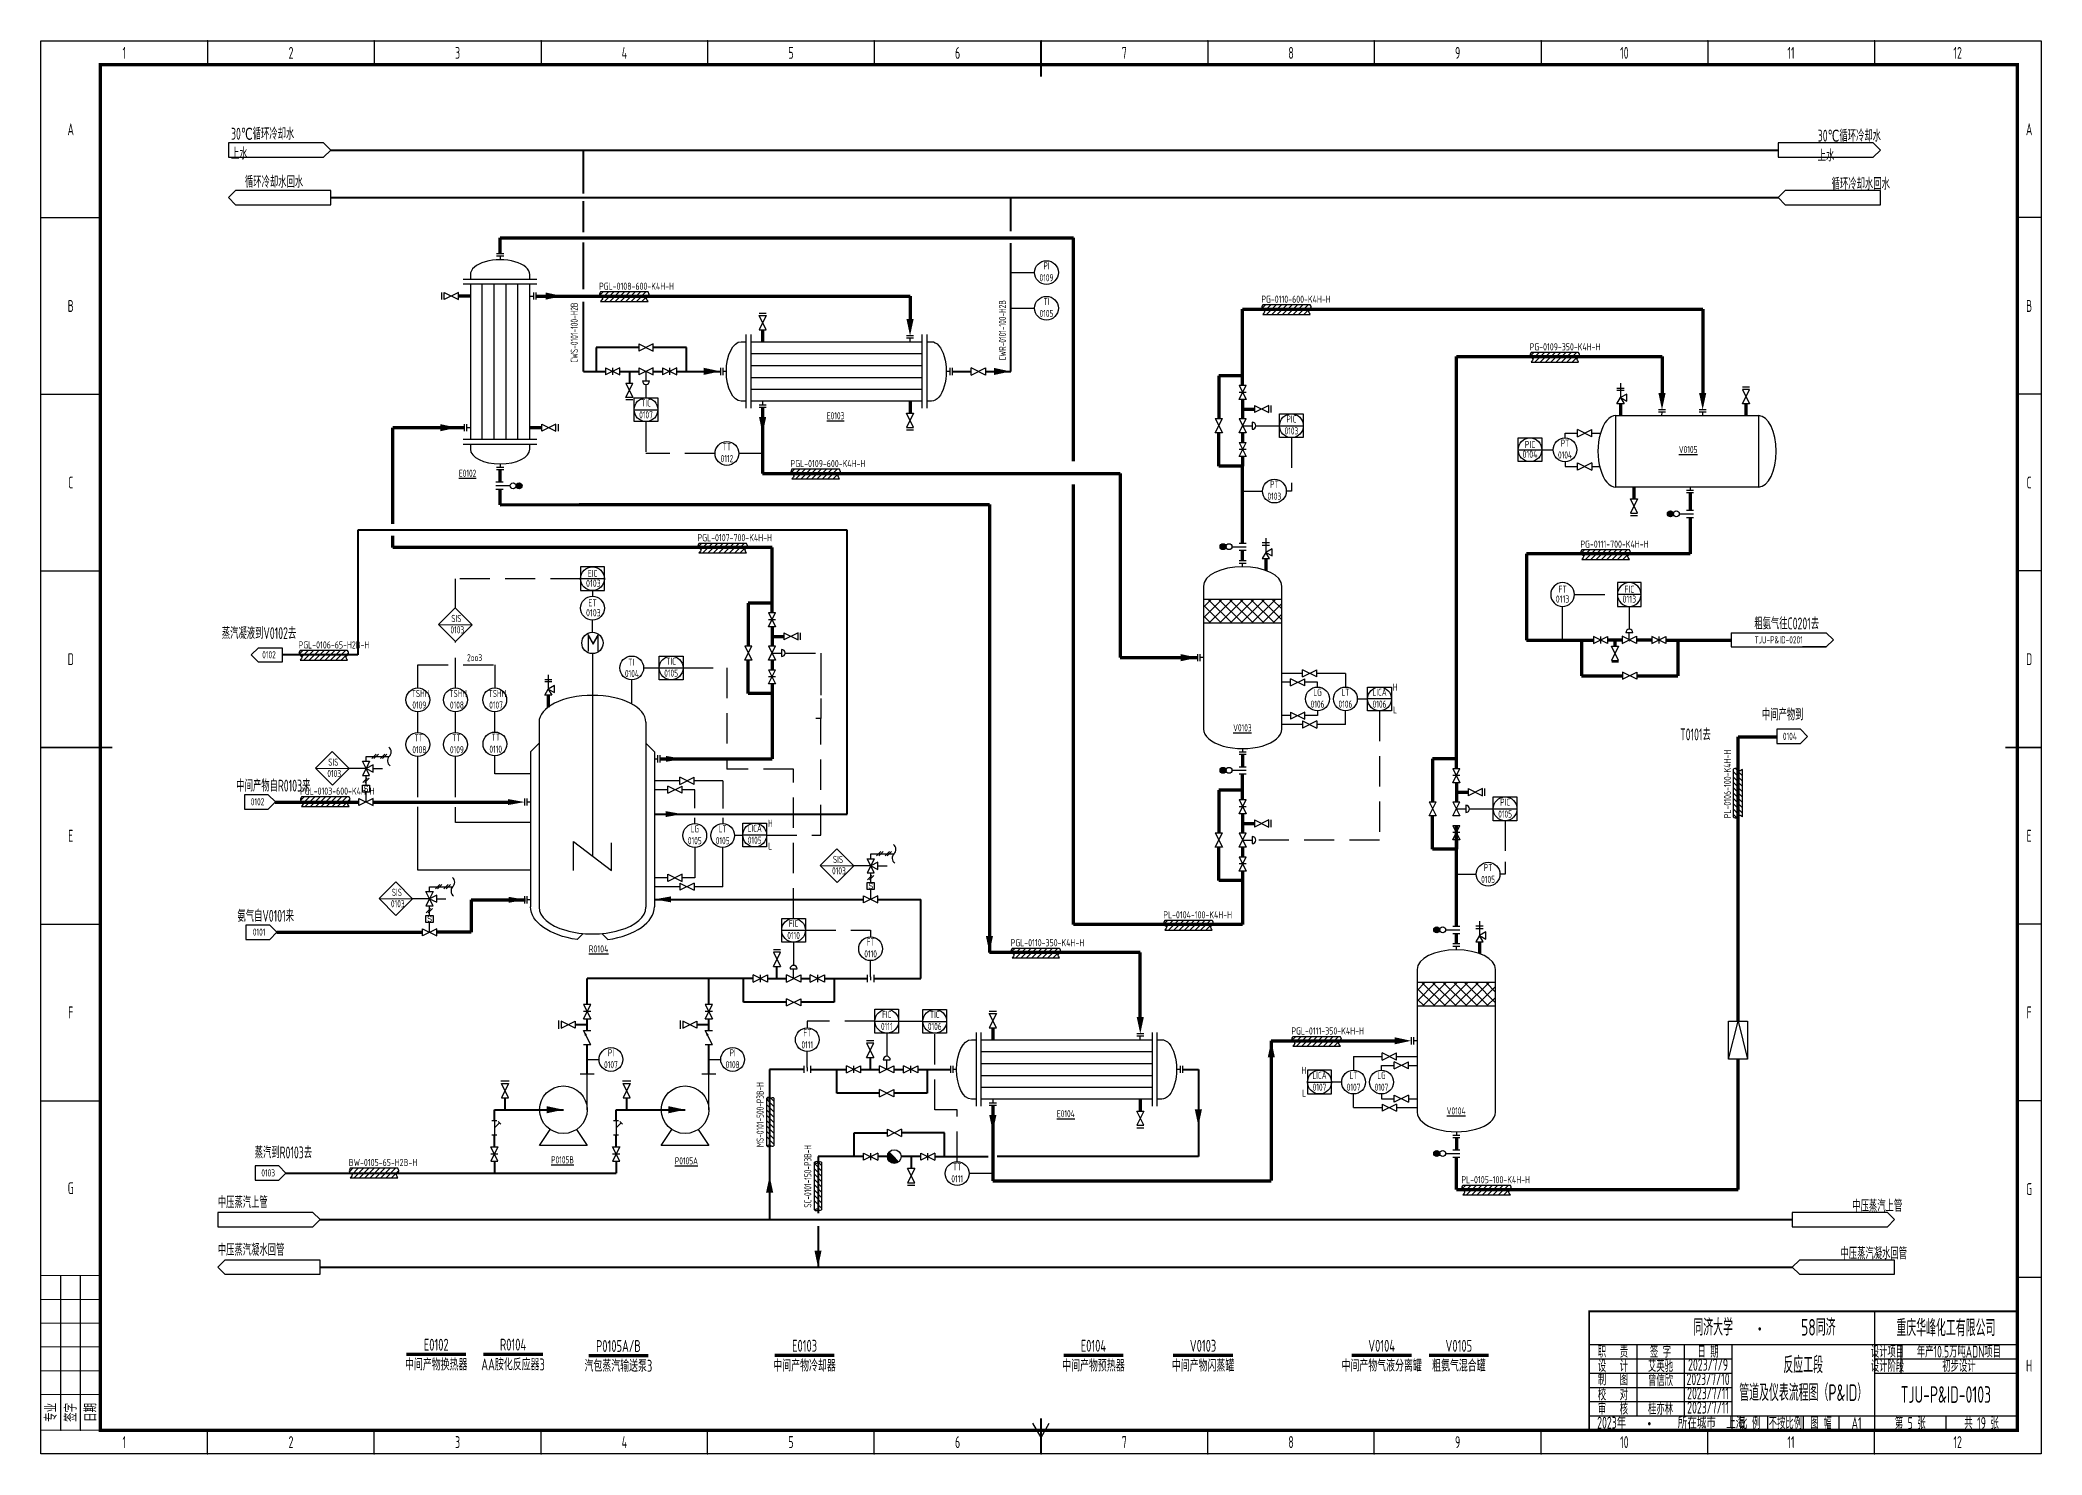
# Model space of a CAD drawing. Header units: millimetres. Extents: x 453 to 7190, y 523 to 4294.
# Drawn here: x 3225 to 4067, y 2905 to 3500 of the extents above; entities that cross this region are included whole.
import ezdxf
from ezdxf.enums import TextEntityAlignment as Align

# ---------------------------------------------------------------- set-up
doc = ezdxf.new("R2010")
doc.units = ezdxf.units.MM
doc.linetypes.add('DASHED', pattern=[19.05, 12.7, -6.35])
for name, color, linetype, lineweight in [('01-主物流线-粗实线', 134, 'Continuous', 80), ('01-文本 @ 1', 7, 'Continuous', 25), ('02-次要物流线-中粗线', 30, 'Continuous', 40), ('02-辅助物流线-中粗线', 30, 'Continuous', 40), ('03-设备外轮廓线-细实线', 7, 'Continuous', 25), ('04-设备内部件-细实线', 170, 'Continuous', 25), ('05-公用工程-冷却水与回水', 55, 'Continuous', 40), ('05-图框与标题栏', 7, 'Continuous', 25), ('06-公用工程-中、低压蒸汽与凝水回管', 14, 'Continuous', 40), ('07-箭头', 7, 'Continuous', 25), ('09-文本', 7, 'Continuous', 25), ('09-阀门及管件', 102, 'Continuous', 25), ('1-主要物流线', 134, 'Continuous', 80), ('10-流股接续标志', 7, 'Continuous', 25), ('10-阀门', 102, 'Continuous', 25), ('11-公用工程-冷却水', 55, 'Continuous', 40), ('11-文本', 7, 'Continuous', 25), ('11-管道组合号', 50, 'Continuous', 15), ('11-管道组合号 @ 1', 50, 'Continuous', 15), ('12-仪表', 190, 'Continuous', 25), ('12-信号线', 226, 'DASHED', 25), ('12-设备位号线', 7, 'Continuous', 80), ('13-电动气动信号线', 226, 'DASHED', 25), ('14-箭头', 7, 'Continuous', 25), ('15-仪表', 190, 'Continuous', 25), ('15-文本', 7, 'Continuous', 15), ('15-文本 @ 1', 7, 'Continuous', 15), ('16-阀门与管件', 102, 'Continuous', 25), ('A设备轮廓', 7, 'Continuous', 25)]:
    doc.layers.add(name, color=color, linetype=linetype, lineweight=lineweight)
doc.layers.add('TITLE', color=7, linetype='Continuous')
doc.styles.add('3-gbcbig', font='gbenor.shx', dxfattribs={"width": 0.7, "height": 3, "bigfont": 'gbcbig.shx'})
doc.styles.add('5-gbcbig', font='gbenor.shx', dxfattribs={"width": 0.7, "height": 5, "bigfont": 'gbcbig.shx'})
doc.styles.add('5号字', font='gbenor.shx', dxfattribs={"height": 5, "bigfont": 'gbcbig.shx'})
doc.styles.add('7-gbcbig', font='gbenor.shx', dxfattribs={"width": 0.7, "height": 7, "bigfont": 'gbcbig.shx'})
doc.styles.add('EQ55', font='gbenor.shx', dxfattribs={"width": 0.75, "height": 5, "bigfont": 'gbcbig.shx'})
doc.styles.get("Standard").update_dxf_attribs({"font": 'arial.ttf'})
doc.styles.add('头号烷家', font='gbenor.shx', dxfattribs={"width": 0.75, "height": 3, "bigfont": 'gbcbig.shx'})
doc.styles.add('工程字', font='gbenor.shx', dxfattribs={"bigfont": 'gbcbig.shx'})
pattern_1 = [(45, (3057.0755, 726.8502), (-2.245064, 2.245064), []), (135, (3057.0755, 726.8502), (-2.245064, -2.245064), [])]
pattern_2 = [(45, (3146.9368, 565.7888), (-2.245064, 2.245064), []), (135, (3146.9368, 565.7888), (-2.245064, -2.245064), [])]

msp = doc.modelspace()

# ---------------------------------------------------------------- texts
at = {"style": '5号字'}
msp.add_text('M', height=7.29, dxfattribs=at).set_placement((3454.83, 3242.46))
msp.add_text('M', height=7.29, dxfattribs=at).set_placement((3454.83, 3242.46))
at = {"color": 0, "style": '3-gbcbig', "width": 0.7}
msp.add_text('2oo3', height=3, dxfattribs=at).set_placement((3404.83, 3238.44))
msp.add_text('2oo3', height=3, dxfattribs=at).set_placement((3404.83, 3238.44))
at = {"char_height": 3, "attachment_point": 5, "style": '3-gbcbig'}
for s, insert in [('{\\LE0103}', (3559.78, 3341.63)), ('{\\LV0105}', (3918.29, 3327.39)), ('{\\LE0102}', (3405.06, 3317.43)), ('{\\LV0103}', (3730.85, 3210.45)), ('{\\LE0104}', (3656.59, 3048.22)), ('{\\LV0104}', (3820.71, 3049.39)), ('{\\LP0105B}', (3444.97, 3028.82)), ('{\\LP0105A}', (3497.06, 3028.38))]:
    msp.add_mtext_dynamic_manual_height_columns(s, width=12.7249, gutter_width=35, heights=[12.14], dxfattribs=dict(at, insert=insert))
at = {"char_height": 3, "style": '3-gbcbig'}
for s, insert, width, attachment_point in [('{\\C0;0104}', (3474.14, 3233.25), 10, 5), ('{\\C0;TI}', (3473.91, 3237.99), 10, 5), ('{\\C0;TI}', (3473.91, 3237.99), 10, 5), ('H', (3796.06, 3229), 6.4536, 3), ('H', (3796.06, 3229), 6.4536, 3), ('L', (3795.82, 3219.45), 6.4536, 3), ('L', (3795.82, 3219.45), 6.4536, 3), ('H', (3533.33, 3171.78), 6.4536, 3), ('L', (3533.08, 3162.23), 6.4536, 3), ('H', (3755.72, 3067.94), 6.4536, 1), ('H', (3755.72, 3067.94), 6.4536, 1), ('L', (3755.97, 3058.39), 6.4536, 1), ('L', (3755.97, 3058.39), 6.4536, 1)]:
    msp.add_mtext(s, dxfattribs=dict(at, insert=insert, width=width, attachment_point=attachment_point))
at = {"layer": '01-文本 @ 1', "insert": (3460.11, 3117.48), "char_height": 3, "attachment_point": 5, "style": 'EQ55'}
msp.add_mtext_dynamic_manual_height_columns('{\\LR0104}', width=28.0799, gutter_width=25, heights=[2.5], dxfattribs=at)
at = {"layer": '05-图框与标题栏', "attachment_point": 5}
for s, width, gutter_width, heights, insert, char_height, style in [('1', 70.0833, 25, [0], (3260.71, 3494.16), 5, '5-gbcbig'), ('1', 70.0833, 25, [0], (3260.71, 3494.16), 5, '5-gbcbig'), ('2', 70.0833, 12.5, [0], (3330.79, 3494.16), 5, '5-gbcbig'), ('2', 70.0833, 12.5, [0], (3330.79, 3494.16), 5, '5-gbcbig'), ('3', 70.0833, 25, [0], (3400.87, 3494.16), 5, '5-gbcbig'), ('3', 70.0833, 25, [0], (3400.87, 3494.16), 5, '5-gbcbig'), ('4', 70.0833, 25, [0], (3470.96, 3494.16), 5, '5-gbcbig'), ('4', 70.0833, 25, [0], (3470.96, 3494.16), 5, '5-gbcbig'), ('5', 70.0833, 25, [0], (3541.04, 3494.16), 5, '5-gbcbig'), ('5', 70.0833, 25, [0], (3541.04, 3494.16), 5, '5-gbcbig'), ('6', 70.0833, 25, [0], (3611.12, 3494.16), 5, '5-gbcbig'), ('6', 70.0833, 25, [0], (3611.12, 3494.16), 5, '5-gbcbig'), ('7', 70.0833, 25, [0], (3681.21, 3494.16), 5, '5-gbcbig'), ('7', 70.0833, 25, [0], (3681.21, 3494.16), 5, '5-gbcbig'), ('8', 70.0833, 25, [0], (3751.29, 3494.16), 5, '5-gbcbig'), ('8', 70.0833, 25, [0], (3751.29, 3494.16), 5, '5-gbcbig'), ('9', 70.0833, 25, [0], (3821.37, 3494.16), 5, '5-gbcbig'), ('9', 70.0833, 25, [0], (3821.37, 3494.16), 5, '5-gbcbig'), ('10', 70.0833, 25, [0], (3891.46, 3494.16), 5, '5-gbcbig'), ('10', 70.0833, 25, [0], (3891.46, 3494.16), 5, '5-gbcbig'), ('11', 70.0833, 25, [0], (3961.54, 3494.16), 5, '5-gbcbig'), ('11', 70.0833, 25, [0], (3961.54, 3494.16), 5, '5-gbcbig'), ('12', 70.0833, 25, [0], (4031.62, 3494.16), 5, '5-gbcbig'), ('12', 70.0833, 25, [0], (4031.62, 3494.16), 5, '5-gbcbig'), ('A', 25, 25, [0], (3238.17, 3462.03), 5, '5-gbcbig'), ('A', 25, 25, [0], (3238.17, 3462.03), 5, '5-gbcbig'), ('A', 10, 25, [0], (4061.67, 3462.03), 5, '5-gbcbig'), ('A', 10, 25, [0], (4061.67, 3462.03), 5, '5-gbcbig'), ('B', 25, 25, [0], (3238.17, 3387.78), 5, '5-gbcbig'), ('B', 25, 25, [0], (3238.17, 3387.78), 5, '5-gbcbig'), ('B', 10, 25, [0], (4061.67, 3387.78), 5, '5-gbcbig'), ('B', 10, 25, [0], (4061.67, 3387.78), 5, '5-gbcbig'), ('C', 25, 25, [0], (3238.17, 3313.53), 5, '5-gbcbig'), ('C', 25, 25, [0], (3238.17, 3313.53), 5, '5-gbcbig'), ('C', 10, 25, [0], (4061.67, 3313.53), 5, '5-gbcbig'), ('C', 10, 25, [0], (4061.67, 3313.53), 5, '5-gbcbig'), ('D', 25, 25, [0], (3238.17, 3239.28), 5, '5-gbcbig'), ('D', 25, 25, [0], (3238.17, 3239.28), 5, '5-gbcbig'), ('D', 10, 25, [0], (4061.67, 3239.28), 5, '5-gbcbig'), ('D', 10, 25, [0], (4061.67, 3239.28), 5, '5-gbcbig'), ('E', 25, 25, [0], (3238.17, 3165.03), 5, '5-gbcbig'), ('E', 25, 25, [0], (3238.17, 3165.03), 5, '5-gbcbig'), ('E', 10, 25, [0], (4061.67, 3165.03), 5, '5-gbcbig'), ('E', 10, 25, [0], (4061.67, 3165.03), 5, '5-gbcbig'), ('F', 25, 25, [0], (3238.17, 3090.78), 5, '5-gbcbig'), ('F', 25, 25, [0], (3238.17, 3090.78), 5, '5-gbcbig'), ('F', 10, 25, [0], (4061.67, 3090.78), 5, '5-gbcbig'), ('F', 10, 25, [0], (4061.67, 3090.78), 5, '5-gbcbig'), ('G', 25, 25, [0], (3238.17, 3016.91), 5, '5-gbcbig'), ('G', 25, 25, [0], (3238.17, 3016.91), 5, '5-gbcbig'), ('G', 10, 25, [0], (4061.67, 3016.53), 5, '5-gbcbig'), ('G', 10, 25, [0], (4061.67, 3016.53), 5, '5-gbcbig'), ('重庆华峰化工有限公司', 60, 25, [0], (4026.67, 2958.16), 7, '7-gbcbig'), ('重庆华峰化工有限公司', 60, 25, [0], (4026.67, 2958.16), 7, '7-gbcbig'), ('职   责', 20, 25, [0], (3886.67, 2948.16), 5, '5-gbcbig'), ('职   责', 20, 25, [0], (3886.67, 2948.16), 5, '5-gbcbig'), ('签 字', 20, 25, [0], (3906.67, 2948.16), 5, '5-gbcbig'), ('签 字', 20, 25, [0], (3906.67, 2948.16), 5, '5-gbcbig'), ('日 期', 20, 25, [0], (3926.67, 2948.16), 5, '5-gbcbig'), ('日 期', 20, 25, [0], (3926.67, 2948.16), 5, '5-gbcbig'), ('设计项目', 15, 25, [0], (4002.11, 2948.16), 5, '5-gbcbig'), ('设计项目', 15, 25, [0], (4002.11, 2948.16), 5, '5-gbcbig'), ('制   图', 20, 25, [0], (3886.67, 2936.52), 5, '5-gbcbig'), ('制   图', 20, 25, [0], (3886.67, 2936.52), 5, '5-gbcbig'), ('设   计', 20, 25, [0], (3886.67, 2942.16), 5, '5-gbcbig'), ('设   计', 20, 25, [0], (3886.67, 2942.16), 5, '5-gbcbig'), ('艾英驰', 20, 25, [0], (3906.67, 2942.16), 5, '5-gbcbig'), ('艾英驰', 20, 25, [0], (3906.67, 2942.16), 5, '5-gbcbig'), ('曾信欣', 20, 25, [0], (3906.67, 2936.16), 5, '5-gbcbig'), ('曾信欣', 20, 25, [0], (3906.67, 2936.16), 5, '5-gbcbig'), ('2023/7/10', 20, 25, [0], (3926.67, 2936.66), 5, '5-gbcbig'), ('2023/7/10', 20, 25, [0], (3926.67, 2936.66), 5, '5-gbcbig'), ('2023/7/9', 20, 25, [0], (3926.67, 2942.66), 5, '5-gbcbig'), ('2023/7/9', 20, 25, [0], (3926.67, 2942.66), 5, '5-gbcbig'), ('设计阶段', 15, 25, [0], (4002.11, 2942.16), 5, '5-gbcbig'), ('设计阶段', 15, 25, [0], (4002.11, 2942.16), 5, '5-gbcbig'), ('H', 10, 25, [0], (4061.67, 2942.28), 5, '5-gbcbig'), ('H', 10, 25, [0], (4061.67, 2942.28), 5, '5-gbcbig'), ('校   对', 20, 25, [0], (3886.67, 2930.16), 5, '5-gbcbig'), ('校   对', 20, 25, [0], (3886.67, 2930.16), 5, '5-gbcbig'), ('林耿孚', 20, 25, [0], (3906.67, 2930.16), 5, '5-gbcbig'), ('林耿孚', 20, 25, [0], (3906.67, 2930.16), 5, '5-gbcbig'), ('2023/7/11', 20, 25, [0], (3926.67, 2930.66), 5, '5-gbcbig'), ('2023/7/11', 20, 25, [0], (3926.67, 2930.66), 5, '5-gbcbig'), ('TJU-P&ID-0103', 60, 25, [12.52], (4026.67, 2930.16), 7, '7-gbcbig'), ('TJU-P&ID-0103', 60, 25, [12.52], (4026.67, 2930.16), 7, '7-gbcbig'), ('审   核', 20, 25, [0], (3886.67, 2924.16), 5, '5-gbcbig'), ('审   核', 20, 25, [0], (3886.67, 2924.16), 5, '5-gbcbig'), ('桂亦林', 20, 25, [0], (3906.67, 2924.16), 5, '5-gbcbig'), ('桂亦林', 20, 25, [0], (3906.67, 2924.16), 5, '5-gbcbig'), ('2023/7/11', 20, 25, [0], (3926.67, 2924.66), 5, '5-gbcbig'), ('2023/7/11', 20, 25, [0], (3926.67, 2924.66), 5, '5-gbcbig'), ('比 例', 15, 25, [0], (3944.17, 2918.16), 5, '5-gbcbig'), ('比 例', 15, 25, [0], (3944.17, 2918.16), 5, '5-gbcbig'), ('不按比例', 15, 25, [0], (3959.17, 2918.16), 5, '5-gbcbig'), ('不按比例', 15, 25, [0], (3959.17, 2918.16), 5, '5-gbcbig'), ('图 幅', 15, 25, [0], (3974.17, 2918.16), 5, '5-gbcbig'), ('图 幅', 15, 25, [0], (3974.17, 2918.16), 5, '5-gbcbig'), ('第 5 张', 30, 25, [0], (4011.67, 2918.16), 5, '5-gbcbig'), ('第 5 张', 30, 25, [0], (4011.67, 2918.16), 5, '5-gbcbig'), ('共 19 张', 30, 25, [0], (4041.67, 2918.16), 5, '5-gbcbig'), ('1', 70.0833, 25, [0], (3260.71, 2910.16), 5, '5-gbcbig'), ('1', 70.0833, 25, [0], (3260.71, 2910.16), 5, '5-gbcbig'), ('2', 70.0833, 25, [0], (3330.79, 2910.16), 5, '5-gbcbig'), ('2', 70.0833, 25, [0], (3330.79, 2910.16), 5, '5-gbcbig'), ('3', 70.0833, 25, [0], (3400.87, 2910.16), 5, '5-gbcbig'), ('3', 70.0833, 25, [0], (3400.87, 2910.16), 5, '5-gbcbig'), ('4', 70.0833, 25, [0], (3470.96, 2910.16), 5, '5-gbcbig'), ('4', 70.0833, 25, [0], (3470.96, 2910.16), 5, '5-gbcbig'), ('5', 70.0833, 25, [0], (3541.04, 2910.16), 5, '5-gbcbig'), ('5', 70.0833, 25, [0], (3541.04, 2910.16), 5, '5-gbcbig'), ('6', 70.0833, 25, [0], (3611.12, 2910.16), 5, '5-gbcbig'), ('6', 70.0833, 25, [0], (3611.12, 2910.16), 5, '5-gbcbig'), ('7', 70.0833, 25, [0], (3681.21, 2910.16), 5, '5-gbcbig'), ('7', 70.0833, 25, [0], (3681.21, 2910.16), 5, '5-gbcbig'), ('8', 70.0833, 25, [0], (3751.29, 2910.16), 5, '5-gbcbig'), ('8', 70.0833, 25, [0], (3751.29, 2910.16), 5, '5-gbcbig'), ('9', 70.0833, 25, [0], (3821.37, 2910.16), 5, '5-gbcbig'), ('9', 70.0833, 25, [0], (3821.37, 2910.16), 5, '5-gbcbig'), ('10', 70.0833, 25, [0], (3891.46, 2910.16), 5, '5-gbcbig'), ('10', 70.0833, 25, [0], (3891.46, 2910.16), 5, '5-gbcbig'), ('11', 70.0833, 25, [0], (3961.54, 2910.16), 5, '5-gbcbig'), ('11', 70.0833, 25, [0], (3961.54, 2910.16), 5, '5-gbcbig'), ('A1', 14.9167, 25, [0], (3989.12, 2918.16), 5, '5-gbcbig'), ('A1', 14.9167, 25, [0], (3989.12, 2918.16), 5, '5-gbcbig'), ('12', 70.0833, 25, [0], (4031.62, 2910.16), 5, '5-gbcbig'), ('12', 70.0833, 25, [0], (4031.62, 2910.16), 5, '5-gbcbig')]:
    msp.add_mtext_dynamic_manual_height_columns(s, width=width, gutter_width=gutter_width, heights=heights, dxfattribs=dict(at, insert=insert, char_height=char_height, style=style))
at = {"layer": '05-图框与标题栏'}
for s, insert, char_height, width, attachment_point, style in [('\\pi5.78018;同济大学             ', (3914.69, 2958.43), 7, 32.2593, 4, '7-gbcbig'), ('\\pi5.78018;同济大学             ', (3914.69, 2958.43), 7, 32.2593, 4, '7-gbcbig'), ('58同济          ', (3973.03, 2958.43), 7, 32.2593, 5, '7-gbcbig'), ('58同济          ', (3973.03, 2958.43), 7, 32.2593, 5, '7-gbcbig'), (' 2023{\\W0.8;年          所在城市  上海}', (3878.14, 2918.31), 5, 67.5295, 4, '5-gbcbig'), (' 2023{\\W0.8;年          所在城市  上海}', (3878.14, 2918.31), 5, 67.5295, 4, '5-gbcbig'), ('{\\fFangSong|b0|i0|c134|p49;\\W0.8;·}', (3899.24, 2920.29), 5, 18.9039, 1, '5-gbcbig'), ('{\\fFangSong|b0|i0|c134|p49;\\W0.8;·}', (3899.24, 2920.29), 5, 18.9039, 1, '5-gbcbig')]:
    msp.add_mtext(s, dxfattribs=dict(at, insert=insert, char_height=char_height, width=width, attachment_point=attachment_point, style=style))
at = {"layer": '05-图框与标题栏', "insert": (3945.66, 2960.16), "char_height": 5, "width": 31.5065, "attachment_point": 1}
msp.add_mtext('{\\fFangSong|b0|i0|c134|p49;\\W0.8;·}', dxfattribs=at)
msp.add_mtext('{\\fFangSong|b0|i0|c134|p49;\\W0.8;·}', dxfattribs=at)
at = {"layer": '05-图框与标题栏', "char_height": 5, "attachment_point": 5, "rotation": 90, "style": '工程字'}
for s, insert in [('专业', (3229.83, 2922.66)), ('专业', (3229.83, 2922.66)), ('签字', (3238.17, 2922.66)), ('签字', (3238.17, 2922.66)), ('日期', (3246.5, 2922.66)), ('日期', (3246.5, 2922.66))]:
    msp.add_mtext_dynamic_manual_height_columns(s, width=8.3333, gutter_width=25, heights=[0], dxfattribs=dict(at, insert=insert))
at = {"layer": '09-文本'}
for s, width, gutter_width, heights, insert, char_height, attachment_point, style in [('\\pi34.37595;蒸汽凝液到V0102去', 64.8609, 35, [11.23], (3267.33, 3252.74), 5, 1, '5-gbcbig'), ('粗氨气往C0201去', 27.3168, 35, [11.23], (3946.1, 3256.81), 5, 1, '5-gbcbig'), ('0102', 40, 12.5, [0], (3321.54, 3241.15), 3, 5, '3-gbcbig'), ('TJU-P&ID-0201', 40, 12.5, [0], (3956.36, 3247.41), 3, 5, '3-gbcbig'), ('\\pi34.37595;中间产物到T0101去', 60.4658, 35, [11.23], (3914.9, 3218.5), 5, 1, '5-gbcbig'), ('0104', 40, 12.5, [0], (3961.06, 3206.85), 3, 5, '3-gbcbig'), ('0104', 40, 12.5, [0], (3961.06, 3206.85), 3, 5, '3-gbcbig'), ('\\pi34.37595;中间产物自R0103来', 62.9564, 35, [11.23], (3273.42, 3188.63), 5, 1, '5-gbcbig'), ('0102', 40, 12.5, [0], (3316.74, 3179.34), 3, 5, '3-gbcbig'), ('0102', 40, 12.5, [0], (3316.74, 3179.34), 3, 5, '3-gbcbig'), ('\\pi34.37595;氨气自V0101来', 56.5083, 35, [11.23], (3273.91, 3133.89), 5, 1, '5-gbcbig'), ('\\pi34.37595;氨气自V0101来', 56.5083, 35, [11.23], (3273.91, 3133.89), 5, 1, '5-gbcbig'), ('0101', 40, 12.5, [0], (3317.4, 3124.56), 3, 5, '3-gbcbig'), ('0101', 40, 12.5, [0], (3317.4, 3124.56), 3, 5, '3-gbcbig'), ('\\pi34.37595;蒸汽到R0103去', 56.5083, 35, [11.23], (3281.15, 3034.43), 5, 1, '5-gbcbig'), ('0103', 40, 12.5, [0], (3321.2, 3023.31), 3, 5, '3-gbcbig'), ('0103', 40, 12.5, [0], (3321.2, 3023.31), 3, 5, '3-gbcbig'), ('{\\W0.75;E0102}\\P{\\A1;\\W0.75;中间产物换热器}', 59.0038, 12.5, [0], (3391.86, 2946.91), 5, 5, '5-gbcbig'), ('{\\W0.75;R0104}\\P{\\A1;\\W0.75;AA胺化反应器3}', 59.0038, 12.5, [0], (3424.17, 2946.95), 5, 5, '5-gbcbig'), ('{\\W0.75;P0105A/B}\\P{\\A1;\\W0.75;汽包蒸汽输送泵3}', 59.0038, 12.5, [0], (3468.47, 2946.37), 5, 5, '5-gbcbig'), ('{\\W0.75;E0103}\\P{\\A1;\\W0.75;中间产物冷却器}', 59.0038, 12.5, [0], (3546.74, 2946.47), 5, 5, '5-gbcbig'), ('{\\W0.75;E0104}\\P{\\A1;\\W0.75;中间产物预热器}', 59.0038, 12.5, [0], (3668.21, 2946.47), 5, 5, '5-gbcbig'), ('{\\W0.75;V0103}\\P{\\A1;\\W0.75;中间产物闪蒸罐}', 59.0038, 12.5, [0], (3714.3, 2946.47), 5, 5, '5-gbcbig'), ('{\\W0.75;V0104\\P\\A1;中间产物气液分离罐}', 59.0038, 12.5, [0], (3789.41, 2946.47), 5, 5, '5-gbcbig'), ('{\\W0.75;V0105}\\P{\\A1;\\W0.75;粗氨气混合罐}', 59.0038, 12.5, [0], (3821.86, 2946.47), 5, 5, '5-gbcbig'), ('反应工段\\P管道及仪表流程图（P&ID）', 60, 12.5, [0], (3966.67, 2936.72), 7, 5, '7-gbcbig'), ('反应工段\\P管道及仪表流程图（P&ID）', 60, 12.5, [0], (3966.67, 2936.72), 7, 5, '7-gbcbig'), ('年产10.5万吨ADN项目', 49.0599, 35, [0], (4032.14, 2948.16), 5, 5, '5-gbcbig'), ('初步设计', 48.9999, 12.5, [0], (4032.17, 2942.16), 5, 5, '5-gbcbig'), ('初步设计', 48.9999, 12.5, [0], (4032.17, 2942.16), 5, 5, '5-gbcbig')]:
    msp.add_mtext_dynamic_manual_height_columns(s, width=width, gutter_width=gutter_width, heights=heights, dxfattribs=dict(at, insert=insert, char_height=char_height, attachment_point=attachment_point, style=style))
at = {"layer": '11-文本', "char_height": 5, "attachment_point": 1, "style": '5-gbcbig'}
for s, insert in [('30℃循环冷却水上水', (3305.57, 3462.67)), ('30℃循环冷却水上水', (3972.78, 3461.86)), ('循环冷却水回水', (3311.41, 3442.44)), ('循环冷却水回水', (3978.62, 3441.64)), ('中压蒸汽上管', (3300.02, 3013.51)), ('中压蒸汽上管', (3987.31, 3012.02)), ('中压蒸汽凝水回管', (3300.02, 2993.51)), ('中压蒸汽凝水回管', (3982.34, 2992.02))]:
    msp.add_mtext_dynamic_manual_height_columns(s, width=29.1659, gutter_width=25, heights=[0], dxfattribs=dict(at, insert=insert))
at = {"layer": '11-管道组合号', "char_height": 3, "attachment_point": 7, "rotation": 90, "style": '3-gbcbig'}
for s, insert in [('CWR-0101-100-H2B', (3631.46, 3364.84)), ('CWS-0101-100-H2B', (3451.41, 3363.92)), ('SC-0101-150-P3B-H', (3549.59, 3008.72))]:
    msp.add_mtext_dynamic_manual_height_columns(s, width=21.0765, gutter_width=12.5, heights=[0], dxfattribs=dict(at, insert=insert))
at = {"layer": '11-管道组合号 @ 1', "insert": (3529.54, 3034.15), "char_height": 3, "attachment_point": 7, "rotation": 90, "style": '3-gbcbig'}
msp.add_mtext_dynamic_manual_height_columns('MS-0101-500-P3B-H', width=21.9761, gutter_width=12.5, heights=[3], dxfattribs=at)
at = {"layer": '15-仪表', "color": 0, "style": '3-gbcbig', "width": 0.7}
for s, p in [('SIS', (3398.21, 3254.93)), ('SIS', (3398.21, 3254.93)), ('0103', (3397.85, 3250.13)), ('0103', (3397.85, 3250.13)), ('TSHH', (3381.56, 3223.37)), ('TSHH', (3381.56, 3223.37)), ('TSHH', (3397.36, 3223.37)), ('TSHH', (3397.36, 3223.37)), ('TSHH', (3413.87, 3223.37)), ('TSHH', (3413.87, 3223.37)), ('0109', (3381.82, 3218.51)), ('0109', (3381.82, 3218.51)), ('0108', (3397.62, 3218.51)), ('0108', (3397.62, 3218.51)), ('0107', (3414.14, 3218.51)), ('0107', (3414.14, 3218.51)), ('TT', (3382.75, 3204.74)), ('TT', (3382.75, 3204.74)), ('TT', (3398.55, 3204.74)), ('TT', (3398.55, 3204.74)), ('TT', (3415.15, 3204.97)), ('TT', (3415.15, 3204.97)), ('0108', (3381.83, 3199.74)), ('0109', (3397.63, 3199.74)), ('0110', (3414.23, 3199.97)), ('0103', (3346.09, 3189.74)), ('0103', (3346.09, 3189.74)), ('SIS', (3346.45, 3194.53)), ('SIS', (3346.45, 3194.53)), ('0103', (3558.32, 3148.82)), ('0103', (3558.32, 3148.82)), ('SIS', (3558.68, 3153.62)), ('SIS', (3558.68, 3153.62)), ('SIS', (3373.17, 3139.79)), ('SIS', (3373.17, 3139.79)), ('0103', (3372.81, 3134.99)), ('0103', (3372.81, 3134.99))]:
    msp.add_text(s, height=3, dxfattribs=at).set_placement(p)
at = {"layer": '15-仪表', "ltscale": 10, "char_height": 3, "width": 10, "attachment_point": 5, "style": '3-gbcbig'}
for s, insert in [('{\\C0;PI\\P0109}', (3648.47, 3402.14)), ('{\\C0;TI\\P0105}', (3648.47, 3387.14)), ('{\\C0;TIC\\P0107}', (3480.08, 3344.49)), ('{\\C0;PIC\\P0103}', (3751.47, 3337.75)), ('{\\C0;TT\\P0112}', (3514.11, 3326.09)), ('{\\C0;PT\\P0104}', (3866.51, 3327.62)), ('{\\C0;PT\\P0103}', (3744.29, 3310.28)), ('{\\C0;TIC\\P0105}', (3490.64, 3235.93)), ('{\\C0;LG\\P0106}', (3762.45, 3222.9)), ('{\\C0;LT\\P0106}', (3774.18, 3222.9)), ('{\\C0;LICA\\P0106}', (3788.52, 3222.9)), ('{\\C0;PIC\\P0105}', (3841.33, 3176.68)), ('{\\C0;LG\\P0105}', (3500.58, 3165.49)), ('{\\C0;LT\\P0105}', (3512.32, 3165.49)), ('{\\C0;LICA\\P0105}', (3525.79, 3165.68)), ('{\\C0;PT\\P0105}', (3834.16, 3149.22)), ('{\\C0;FIC\\P0110}', (3542.13, 3125.65)), ('{\\C0;FT\\P0110}', (3574.52, 3117.89)), ('{\\C0;FIC\\P0111}', (3581.31, 3087.42)), ('{\\C0;TIC\\P0106}', (3601.49, 3087.37)), ('{\\C0;FT\\P0111}', (3547.9, 3079.66)), ('{\\C0;PI\\P0107}', (3465.33, 3071.33)), ('{\\C0;PI\\P0107}', (3465.33, 3071.33)), ('{\\C0;PI\\P0108}', (3516.5, 3071.33)), ('{\\C0;PI\\P0108}', (3516.5, 3071.33)), ('{\\C0;LICA\\P0107}', (3763.27, 3061.84)), ('{\\C0;LT\\P0107}', (3777.6, 3061.84)), ('{\\C0;LG\\P0107}', (3789.34, 3061.84)), ('{\\C0;TT\\P0111}', (3610.91, 3023.36))]:
    msp.add_mtext(s, dxfattribs=dict(at, insert=insert))
at = {"layer": '15-文本', "style": '工程字', "width": 0.75}
for tag, p in [('EIC', (3457.61, 3273.83)), ('EIC', (3457.61, 3273.83)), ('ET', (3457.61, 3261.45)), ('ET', (3457.61, 3261.45))]:
    msp.add_attdef(tag, text='仪表代号', height=3, dxfattribs=at).set_placement(p, align=Align.CENTER)
for p in [(3457.94, 3272.69), (3457.94, 3272.69), (3457.94, 3260.31), (3457.94, 3260.31)]:
    msp.add_attdef('0103', text='0101', height=3, dxfattribs=at).set_placement(p, align=Align.TOP_CENTER)
at = {"layer": '16-阀门与管件', "color": 3, "char_height": 2.5, "width": 3, "attachment_point": 5}
for insert in [(3362.34, 3184.84), (3362.34, 3184.84), (3574.58, 3143.92), (3574.58, 3143.92), (3389.06, 3130.09), (3389.06, 3130.09)]:
    msp.add_mtext('{\\W0.7;S}', dxfattribs=dict(at, insert=insert))

# ---------------------------------------------------------------- blocks, each defined once
blk = doc.blocks.new('箭头')
at = {"layer": '07-箭头'}
blk.add_lwpolyline([(0, 0, 0, 2.5, 0), (-7, 0, 2.5, 2.5, 0)], format="xyseb", dxfattribs=at)
blk = doc.blocks.new('DCS系统仪表')
at = {"layer": '12-仪表'}
for p, q in [((-5, 10), (5, 10)), ((-5, 0), (-5, 10)), ((5, 10), (5, 0)), ((-5, 5), (5, 5)), ((5, 0), (-5, 0))]:
    blk.add_line(p, q, dxfattribs=at)
at = {"layer": '12-仪表', "ltscale": 0.25}
blk.add_circle((0, 5), 5, dxfattribs=at)
at = {"layer": '15-文本', "style": '工程字', "width": 0.75}
blk.add_attdef('仪表名称', text='', height=3, dxfattribs=at).set_placement((0, 5.71), align=Align.CENTER)
blk.add_attdef('仪表编号', text='', height=3, dxfattribs=at).set_placement((0, 4.61), align=Align.TOP_CENTER)
blk = doc.blocks.new('*U189')
at = {"layer": '13-电动气动信号线'}
ref = blk.add_blockref('DCS系统仪表', (3893.55, 3261.45), dxfattribs=dict(at, xscale=-1))
ref.add_attrib('仪表名称', 'FIC', dxfattribs={"layer": '15-文本 @ 1', "height": 3, "style": '工程字', "width": 0.75}).set_placement((3893.55, 3267.16), align=Align.CENTER)
ref.add_attrib('仪表编号', '0113', dxfattribs={"layer": '15-文本 @ 1', "height": 3, "style": '工程字', "width": 0.75}).set_placement((3893.55, 3266.05), align=Align.TOP_CENTER)
blk = doc.blocks.new('就地安装仪表')
at = {"layer": '12-仪表', "ltscale": 0.25}
blk.add_circle((0, -5), 5, dxfattribs=at)
at = {"layer": '15-文本', "style": '工程字', "width": 0.75}
blk.add_attdef('仪表名称', text='', height=3, dxfattribs=at).set_placement((0, -4.29), align=Align.CENTER)
blk.add_attdef('仪表编号', text='', height=3, dxfattribs=at).set_placement((0, -5.39), align=Align.TOP_CENTER)
blk = doc.blocks.new('*U190')
at = {"layer": '10-阀门'}
ref = blk.add_blockref('就地安装仪表', (3865.49, 3271.46), dxfattribs=dict(at, xscale=-1))
ref.add_attrib('仪表名称', 'FT', dxfattribs={"layer": '15-文本 @ 1', "height": 3, "style": '工程字', "width": 0.75}).set_placement((3865.49, 3267.18), align=Align.CENTER)
ref.add_attrib('仪表编号', '0113', dxfattribs={"layer": '15-文本 @ 1', "height": 3, "style": '工程字', "width": 0.75}).set_placement((3865.49, 3266.07), align=Align.TOP_CENTER)
blk = doc.blocks.new('*U205')
at = {"layer": '13-电动气动信号线'}
ref = blk.add_blockref('DCS系统仪表', (3851.79, 3322.32), dxfattribs=at)
ref.add_attrib('仪表名称', 'PIC', dxfattribs={"layer": '15-文本 @ 1', "height": 3, "style": '工程字', "width": 0.75}).set_placement((3851.79, 3328.04), align=Align.CENTER)
ref.add_attrib('仪表编号', '0104', dxfattribs={"layer": '15-文本 @ 1', "height": 3, "style": '工程字', "width": 0.75}).set_placement((3851.79, 3326.93), align=Align.TOP_CENTER)
blk = doc.blocks.new('管道组合号')
at = {"layer": '11-管道组合号', "style": '头号烷家', "width": 0.75}
blk.add_attdef('管道组合号', (-4.3, 3.13), '', height=3, dxfattribs=at)

# ---------------------------------------------------------------- hatches: boundary and pattern name
at = {"layer": '04-设备内部件-细实线'}
h = msp.add_hatch(dxfattribs=at)
h.set_pattern_fill('ANSI37', color=256)
h.set_pattern_definition(pattern_1)
h.paths.add_polyline_path([(3747.46, 3264.41), (3714.46, 3264.41), (3714.46, 3254.41), (3747.46, 3254.41)])
h = msp.add_hatch(dxfattribs=at)
h.set_pattern_fill('ANSI37', color=256)
h.set_pattern_definition(pattern_1)
h.paths.add_polyline_path([(3747.46, 3264.41), (3714.46, 3264.41), (3714.46, 3254.41), (3747.46, 3254.41)])
h = msp.add_hatch(dxfattribs=at)
h.set_pattern_fill('ANSI37', color=256)
h.set_pattern_definition(pattern_2)
h.paths.add_polyline_path([(3837.32, 3103.35), (3804.32, 3103.35), (3804.32, 3093.35), (3837.32, 3093.35)])
h = msp.add_hatch(dxfattribs=at)
h.set_pattern_fill('ANSI37', color=256)
h.set_pattern_definition(pattern_2)
h.paths.add_polyline_path([(3837.32, 3103.35), (3804.32, 3103.35), (3804.32, 3093.35), (3837.32, 3093.35)])
at = {"layer": '16-阀门与管件'}
for color, points in [(256, [(3425.44, 3312.18, -1), (3427.94, 3312.18, -1)]), (256, [(3425.44, 3312.18, -1), (3427.94, 3312.18, -1)]), (256, [(3912.07, 3300.39, 1), (3909.57, 3300.39, 1)]), (256, [(3912.07, 3300.39, 1), (3909.57, 3300.39, 1)]), (256, [(3723.96, 3286.58, 1), (3721.46, 3286.58, 1)]), (256, [(3723.96, 3286.58, 1), (3721.46, 3286.58, 1)]), (256, [(3723.96, 3192.56, 1), (3721.46, 3192.56, 1)]), (256, [(3723.96, 3192.56, 1), (3721.46, 3192.56, 1)]), (256, [(3813.82, 3125.51, 1), (3811.32, 3125.51, 1)]), (256, [(3813.82, 3125.51, 1), (3811.32, 3125.51, 1)]), (3, [(3586.48, 3028.15, -0.197694), (3584.45, 3027.31, -0.669876), (3582.43, 3032.24)]), (256, [(3813.82, 3031.5, 1), (3811.32, 3031.5, 1)]), (256, [(3813.82, 3031.5, 1), (3811.32, 3031.5, 1)])]:
    msp.add_hatch(color=color, dxfattribs=at).paths.add_polyline_path(points)
at = {"layer": 'A设备轮廓', "ltscale": 0.25}
h = msp.add_hatch(dxfattribs=at)
h.set_pattern_fill('ANSI31', color=256, scale=0.5, angle=180, style=0)
h.set_pattern_definition([(225, (5300.8593, 6051.8982), (1.122532, -1.122532), [])])
edge = h.paths.add_edge_path()
edge.add_spline(control_points=[(3460.95, 3393.65), (3460.66, 3393.11), (3460.05, 3392.02), (3462.33, 3391.13), (3461.4, 3390.14), (3460.95, 3389.65)], knot_values=[0, 0, 0, 0, 1.52304, 3.144702, 4.721047, 4.721047, 4.721047, 4.721047], degree=3, periodic=0)
edge.add_line((3460.95, 3389.65), (3480.95, 3389.65))
edge.add_spline(control_points=[(3480.95, 3389.65), (3480.59, 3390.13), (3479.85, 3391.14), (3481.73, 3392.2), (3481.19, 3393.2), (3480.95, 3393.65)], knot_values=[0, 0, 0, 0, 1.52304, 3.144702, 4.487312, 4.487312, 4.487312, 4.487312], degree=3, periodic=0)
edge.add_line((3480.95, 3393.65), (3460.95, 3393.65))
h = msp.add_hatch(dxfattribs=at)
h.set_pattern_fill('ANSI31', color=256, scale=0.5, angle=180, style=0)
h.set_pattern_definition([(225, (5579.3262, 6046.4579), (1.122532, -1.122532), [])])
edge = h.paths.add_edge_path()
edge.add_spline(control_points=[(3739.41, 3388.21), (3739.12, 3387.67), (3738.52, 3386.58), (3740.79, 3385.69), (3739.87, 3384.7), (3739.41, 3384.21)], knot_values=[0, 0, 0, 0, 1.52304, 3.144702, 4.721047, 4.721047, 4.721047, 4.721047], degree=3, periodic=0)
edge.add_line((3739.41, 3384.21), (3759.41, 3384.21))
edge.add_spline(control_points=[(3759.41, 3384.21), (3759.05, 3384.69), (3758.31, 3385.7), (3760.2, 3386.76), (3759.66, 3387.76), (3759.41, 3388.21)], knot_values=[0, 0, 0, 0, 1.52304, 3.144702, 4.487312, 4.487312, 4.487312, 4.487312], degree=3, periodic=0)
edge.add_line((3759.41, 3388.21), (3739.41, 3388.21))
h = msp.add_hatch(dxfattribs=at)
h.set_pattern_fill('ANSI31', color=256, scale=0.5, angle=180, style=0)
h.set_pattern_definition([(225, (5692.1512, 6026.4253), (1.122532, -1.122532), [])])
edge = h.paths.add_edge_path()
edge.add_spline(control_points=[(3852.24, 3368.17), (3851.95, 3367.64), (3851.35, 3366.54), (3853.62, 3365.66), (3852.69, 3364.66), (3852.24, 3364.17)], knot_values=[0, 0, 0, 0, 1.52304, 3.144702, 4.721047, 4.721047, 4.721047, 4.721047], degree=3, periodic=0)
edge.add_line((3852.24, 3364.17), (3872.24, 3364.17))
edge.add_spline(control_points=[(3872.24, 3364.17), (3871.88, 3364.66), (3871.14, 3365.67), (3873.02, 3366.73), (3872.48, 3367.72), (3872.24, 3368.17)], knot_values=[0, 0, 0, 0, 1.52304, 3.144702, 4.487312, 4.487312, 4.487312, 4.487312], degree=3, periodic=0)
edge.add_line((3872.24, 3368.17), (3852.24, 3368.17))
h = msp.add_hatch(dxfattribs=at)
h.set_pattern_fill('ANSI31', color=256, scale=0.5, angle=180, style=0)
h.set_pattern_definition([(225, (5381.3623, 5977.3642), (1.122532, -1.122532), [])])
edge = h.paths.add_edge_path()
edge.add_spline(control_points=[(3541.45, 3319.11), (3541.16, 3318.58), (3540.56, 3317.48), (3542.83, 3316.6), (3541.9, 3315.6), (3541.45, 3315.11)], knot_values=[0, 0, 0, 0, 1.52304, 3.144702, 4.721047, 4.721047, 4.721047, 4.721047], degree=3, periodic=0)
edge.add_line((3541.45, 3315.11), (3561.45, 3315.11))
edge.add_spline(control_points=[(3561.45, 3315.11), (3561.09, 3315.6), (3560.35, 3316.61), (3562.23, 3317.67), (3561.69, 3318.66), (3561.45, 3319.11)], knot_values=[0, 0, 0, 0, 1.52304, 3.144702, 4.487312, 4.487312, 4.487312, 4.487312], degree=3, periodic=0)
edge.add_line((3561.45, 3319.11), (3541.45, 3319.11))
h = msp.add_hatch(dxfattribs=at)
h.set_pattern_fill('ANSI31', color=256, scale=0.5, angle=180, style=0)
h.set_pattern_definition([(225, (5342.2423, 5946.2174), (1.122532, -1.122532), [])])
edge = h.paths.add_edge_path()
edge.add_spline(control_points=[(3502.33, 3287.97), (3502.04, 3287.43), (3501.44, 3286.34), (3503.71, 3285.45), (3502.78, 3284.46), (3502.33, 3283.97)], knot_values=[0, 0, 0, 0, 1.52304, 3.144702, 4.721047, 4.721047, 4.721047, 4.721047], degree=3, periodic=0)
edge.add_line((3502.33, 3283.97), (3522.33, 3283.97))
edge.add_spline(control_points=[(3522.33, 3283.97), (3521.97, 3284.45), (3521.23, 3285.46), (3523.11, 3286.52), (3522.57, 3287.51), (3522.33, 3287.97)], knot_values=[0, 0, 0, 0, 1.52304, 3.144702, 4.487312, 4.487312, 4.487312, 4.487312], degree=3, periodic=0)
edge.add_line((3522.33, 3287.97), (3502.33, 3287.97))
h = msp.add_hatch(dxfattribs=at)
h.set_pattern_fill('ANSI31', color=256, scale=0.5, angle=180, style=0)
h.set_pattern_definition([(225, (5713.4912, 5943.5064), (1.122532, -1.122532), [])])
edge = h.paths.add_edge_path()
edge.add_spline(control_points=[(3873.58, 3285.25), (3873.29, 3284.72), (3872.69, 3283.62), (3874.96, 3282.74), (3874.03, 3281.75), (3873.58, 3281.25)], knot_values=[0, 0, 0, 0, 1.52304, 3.144702, 4.721047, 4.721047, 4.721047, 4.721047], degree=3, periodic=0)
edge.add_line((3873.58, 3281.25), (3893.58, 3281.25))
edge.add_spline(control_points=[(3893.58, 3281.25), (3893.22, 3281.74), (3892.48, 3282.75), (3894.36, 3283.81), (3893.82, 3284.8), (3893.58, 3285.25)], knot_values=[0, 0, 0, 0, 1.52304, 3.144702, 4.487312, 4.487312, 4.487312, 4.487312], degree=3, periodic=0)
edge.add_line((3893.58, 3285.25), (3873.58, 3285.25))
h = msp.add_hatch(dxfattribs=at)
h.set_pattern_fill('ANSI31', color=256, scale=0.5, angle=180, style=0)
h.set_pattern_definition([(225, (5174.5014, 5901.1171), (1.122532, -1.122532), [])])
edge = h.paths.add_edge_path()
edge.add_spline(control_points=[(3334.59, 3242.87), (3334.3, 3242.33), (3333.7, 3241.24), (3335.97, 3240.35), (3335.04, 3239.36), (3334.59, 3238.87)], knot_values=[0, 0, 0, 0, 1.52304, 3.144702, 4.721047, 4.721047, 4.721047, 4.721047], degree=3, periodic=0)
edge.add_line((3334.59, 3238.87), (3354.59, 3238.87))
edge.add_spline(control_points=[(3354.59, 3238.87), (3354.23, 3239.35), (3353.49, 3240.36), (3355.37, 3241.42), (3354.83, 3242.41), (3354.59, 3242.87)], knot_values=[0, 0, 0, 0, 1.52304, 3.144702, 4.487312, 4.487312, 4.487312, 4.487312], degree=3, periodic=0)
edge.add_line((3354.59, 3242.87), (3334.59, 3242.87))
h = msp.add_hatch(dxfattribs=at)
h.set_pattern_fill('ANSI31', color=256, scale=0.5, angle=270, style=0)
h.set_pattern_definition([(315, (1278.9591, 5012.8805), (1.122532, 1.122532), [])])
edge = h.paths.add_edge_path()
edge.add_spline(control_points=[(3937.21, 3172.97), (3937.74, 3172.68), (3938.84, 3172.08), (3939.72, 3174.35), (3940.72, 3173.42), (3941.21, 3172.97)], knot_values=[0, 0, 0, 0, 1.52304, 3.144702, 4.721047, 4.721047, 4.721047, 4.721047], degree=3, periodic=0)
edge.add_line((3941.21, 3172.97), (3941.21, 3192.97))
edge.add_spline(control_points=[(3941.21, 3192.97), (3940.72, 3192.61), (3939.71, 3191.87), (3938.66, 3193.75), (3937.66, 3193.21), (3937.21, 3192.97)], knot_values=[0, 0, 0, 0, 1.52304, 3.144702, 4.487312, 4.487312, 4.487312, 4.487312], degree=3, periodic=0)
edge.add_line((3937.21, 3192.97), (3937.21, 3172.97))
h = msp.add_hatch(dxfattribs=at)
h.set_pattern_fill('ANSI31', color=256, scale=0.5, angle=180, style=0)
h.set_pattern_definition([(225, (5175.1256, 5839.6726), (1.122532, -1.122532), [])])
edge = h.paths.add_edge_path()
edge.add_spline(control_points=[(3335.21, 3181.42), (3334.92, 3180.89), (3334.32, 3179.79), (3336.59, 3178.91), (3335.67, 3177.91), (3335.21, 3177.42)], knot_values=[0, 0, 0, 0, 1.52304, 3.144702, 4.721047, 4.721047, 4.721047, 4.721047], degree=3, periodic=0)
edge.add_line((3335.21, 3177.42), (3355.21, 3177.42))
edge.add_spline(control_points=[(3355.21, 3177.42), (3354.85, 3177.91), (3354.11, 3178.92), (3356, 3179.97), (3355.46, 3180.97), (3355.21, 3181.42)], knot_values=[0, 0, 0, 0, 1.52304, 3.144702, 4.487312, 4.487312, 4.487312, 4.487312], degree=3, periodic=0)
edge.add_line((3355.21, 3181.42), (3335.21, 3181.42))
h = msp.add_hatch(dxfattribs=at)
h.set_pattern_fill('ANSI31', color=256, scale=0.5, angle=180, style=0)
h.set_pattern_definition([(225, (5538.0961, 5787.6755), (1.122532, -1.122532), [])])
edge = h.paths.add_edge_path()
edge.add_spline(control_points=[(3698.18, 3129.42), (3697.89, 3128.89), (3697.29, 3127.79), (3699.56, 3126.91), (3698.64, 3125.91), (3698.18, 3125.42)], knot_values=[0, 0, 0, 0, 1.52304, 3.144702, 4.721047, 4.721047, 4.721047, 4.721047], degree=3, periodic=0)
edge.add_line((3698.18, 3125.42), (3718.18, 3125.42))
edge.add_spline(control_points=[(3718.18, 3125.42), (3717.82, 3125.91), (3717.08, 3126.92), (3718.97, 3127.98), (3718.43, 3128.97), (3718.18, 3129.42)], knot_values=[0, 0, 0, 0, 1.52304, 3.144702, 4.487312, 4.487312, 4.487312, 4.487312], degree=3, periodic=0)
edge.add_line((3718.18, 3129.42), (3698.18, 3129.42))
h = msp.add_hatch(dxfattribs=at)
h.set_pattern_fill('ANSI31', color=256, scale=0.5, angle=180, style=0)
h.set_pattern_definition([(225, (5473.911, 5775.9406), (1.122532, -1.122532), [])])
edge = h.paths.add_edge_path()
edge.add_spline(control_points=[(3634, 3117.69), (3633.71, 3117.16), (3633.11, 3116.06), (3635.38, 3115.18), (3634.45, 3114.18), (3634, 3113.69)], knot_values=[0, 0, 0, 0, 1.52304, 3.144702, 4.721047, 4.721047, 4.721047, 4.721047], degree=3, periodic=0)
edge.add_line((3634, 3113.69), (3654, 3113.69))
edge.add_spline(control_points=[(3654, 3113.69), (3653.64, 3114.18), (3652.9, 3115.19), (3654.78, 3116.24), (3654.24, 3117.24), (3654, 3117.69)], knot_values=[0, 0, 0, 0, 1.52304, 3.144702, 4.487312, 4.487312, 4.487312, 4.487312], degree=3, periodic=0)
edge.add_line((3654, 3117.69), (3634, 3117.69))
h = msp.add_hatch(dxfattribs=at)
h.set_pattern_fill('ANSI31', color=256, scale=0.5, angle=180, style=0)
h.set_pattern_definition([(225, (5591.9748, 5738.8283), (1.122532, -1.122532), [])])
edge = h.paths.add_edge_path()
edge.add_spline(control_points=[(3752.06, 3080.58), (3751.77, 3080.04), (3751.17, 3078.95), (3753.44, 3078.06), (3752.52, 3077.07), (3752.06, 3076.58)], knot_values=[0, 0, 0, 0, 1.52304, 3.144702, 4.721047, 4.721047, 4.721047, 4.721047], degree=3, periodic=0)
edge.add_line((3752.06, 3076.58), (3772.06, 3076.58))
edge.add_spline(control_points=[(3772.06, 3076.58), (3771.7, 3077.06), (3770.96, 3078.07), (3772.85, 3079.13), (3772.31, 3080.13), (3772.06, 3080.58)], knot_values=[0, 0, 0, 0, 1.52304, 3.144702, 4.487312, 4.487312, 4.487312, 4.487312], degree=3, periodic=0)
edge.add_line((3772.06, 3080.58), (3752.06, 3080.58))
h = msp.add_hatch(dxfattribs=at)
h.set_pattern_fill('ANSI31', color=256, scale=0.5, angle=180, style=0)
h.set_pattern_definition([(225, (5195.6205, 5683.5674), (1.122532, -1.122532), [])])
edge = h.paths.add_edge_path()
edge.add_spline(control_points=[(3355.71, 3025.32), (3355.42, 3024.78), (3354.82, 3023.69), (3357.09, 3022.8), (3356.16, 3021.81), (3355.71, 3021.32)], knot_values=[0, 0, 0, 0, 1.52304, 3.144702, 4.721047, 4.721047, 4.721047, 4.721047], degree=3, periodic=0)
edge.add_line((3355.71, 3021.32), (3375.71, 3021.32))
edge.add_spline(control_points=[(3375.71, 3021.32), (3375.35, 3021.8), (3374.61, 3022.81), (3376.49, 3023.87), (3375.95, 3024.86), (3375.71, 3025.32)], knot_values=[0, 0, 0, 0, 1.52304, 3.144702, 4.487312, 4.487312, 4.487312, 4.487312], degree=3, periodic=0)
edge.add_line((3375.71, 3025.32), (3355.71, 3025.32))
h = msp.add_hatch(dxfattribs=at)
h.set_pattern_fill('ANSI31', color=256, scale=0.5, angle=180, style=0)
h.set_pattern_definition([(225, (5663.4356, 5676.3276), (1.122532, -1.122532), [])])
edge = h.paths.add_edge_path()
edge.add_spline(control_points=[(3823.52, 3018.08), (3823.23, 3017.54), (3822.63, 3016.45), (3824.9, 3015.56), (3823.98, 3014.57), (3823.52, 3014.08)], knot_values=[0, 0, 0, 0, 1.52304, 3.144702, 4.721047, 4.721047, 4.721047, 4.721047], degree=3, periodic=0)
edge.add_line((3823.52, 3014.08), (3843.52, 3014.08))
edge.add_spline(control_points=[(3843.52, 3014.08), (3843.16, 3014.56), (3842.42, 3015.57), (3844.31, 3016.63), (3843.77, 3017.62), (3843.52, 3018.08)], knot_values=[0, 0, 0, 0, 1.52304, 3.144702, 4.487312, 4.487312, 4.487312, 4.487312], degree=3, periodic=0)
edge.add_line((3843.52, 3018.08), (3823.52, 3018.08))

# ---------------------------------------------------------------- linework, layer by layer
for p, q in [((3420.22, 3409.68), (3417.22, 3409.68)), ((3420.22, 3409.68), (3417.22, 3409.68)), ((3420.22, 3408.68), (3417.22, 3408.68)), ((3420.22, 3408.68), (3417.22, 3408.68)), ((3432.72, 3393.43), (3432.72, 3390.43)), ((3432.72, 3393.43), (3432.72, 3390.43)), ((3433.72, 3393.43), (3433.72, 3390.43)), ((3433.72, 3393.43), (3433.72, 3390.43)), ((3431.22, 3391.93), (3432.72, 3391.93)), ((3431.22, 3391.93), (3432.72, 3391.93)), ((3592.6, 3375.24), (3589.6, 3375.24)), ((3592.6, 3375.24), (3589.6, 3375.24)), ((3592.6, 3374.24), (3589.6, 3374.24)), ((3592.6, 3374.24), (3589.6, 3374.24)), ((3591.1, 3372.74), (3591.1, 3374.24)), ((3591.1, 3372.74), (3591.1, 3374.24)), ((3511.35, 3361.74), (3511.35, 3358.74)), ((3511.35, 3361.74), (3511.35, 3358.74)), ((3512.35, 3361.74), (3512.35, 3358.74)), ((3512.35, 3361.74), (3512.35, 3358.74)), ((3513.85, 3360.24), (3512.35, 3360.24)), ((3513.85, 3360.24), (3512.35, 3360.24)), ((3607.85, 3361.74), (3607.85, 3358.74)), ((3607.85, 3361.74), (3607.85, 3358.74)), ((3608.85, 3361.74), (3608.85, 3358.74)), ((3608.85, 3361.74), (3608.85, 3358.74)), ((3527.6, 3346.24), (3530.6, 3346.24)), ((3527.6, 3346.24), (3530.6, 3346.24)), ((3527.6, 3345.24), (3530.6, 3345.24)), ((3527.6, 3345.24), (3530.6, 3345.24)), ((3529.1, 3347.74), (3529.1, 3346.24)), ((3529.1, 3347.74), (3529.1, 3346.24)), ((3908.8, 3344.16), (3905.8, 3344.16)), ((3908.8, 3344.16), (3905.8, 3344.16)), ((3908.8, 3343.16), (3905.8, 3343.16)), ((3908.8, 3343.16), (3905.8, 3343.16)), ((3907.28, 3341.66), (3907.3, 3343.16)), ((3907.28, 3341.66), (3907.3, 3343.16)), ((3925.9, 3344.16), (3922.9, 3344.16)), ((3925.9, 3344.16), (3922.9, 3344.16)), ((3925.9, 3343.16), (3922.9, 3343.16)), ((3925.9, 3343.16), (3922.9, 3343.16)), ((3924.4, 3341.66), (3924.4, 3343.16)), ((3924.4, 3341.66), (3924.4, 3343.16)), ((3403.72, 3335.1), (3403.72, 3338.1)), ((3403.72, 3335.1), (3403.72, 3338.1)), ((3404.72, 3335.1), (3404.72, 3338.1)), ((3404.72, 3335.1), (3404.72, 3338.1)), ((3406.22, 3336.6), (3404.72, 3336.6)), ((3406.22, 3336.6), (3404.72, 3336.6)), ((3420.22, 3319.85), (3417.22, 3319.85)), ((3420.22, 3319.85), (3417.22, 3319.85)), ((3420.22, 3318.85), (3417.22, 3318.85)), ((3420.22, 3318.85), (3417.22, 3318.85)), ((3418.72, 3321.35), (3418.72, 3319.85)), ((3418.72, 3321.35), (3418.72, 3319.85)), ((3920.57, 3310.16), (3917.57, 3310.16)), ((3920.57, 3310.16), (3917.57, 3310.16)), ((3920.57, 3309.16), (3917.57, 3309.16)), ((3920.57, 3309.16), (3917.57, 3309.16)), ((3919.07, 3311.66), (3919.07, 3310.16)), ((3919.07, 3311.66), (3919.07, 3310.16)), ((3732.46, 3280.67), (3729.46, 3280.67)), ((3732.46, 3280.67), (3729.46, 3280.67)), ((3729.46, 3279.67), (3732.46, 3279.67)), ((3729.46, 3279.67), (3732.46, 3279.67)), ((3730.96, 3278.17), (3730.96, 3279.67)), ((3730.96, 3278.17), (3730.96, 3279.67)), ((3966.36, 3250.41), (3976.36, 3250.41)), ((3966.36, 3250.41), (3976.36, 3250.41)), ((3976.36, 3250.41), (3979.36, 3247.41)), ((3976.36, 3250.41), (3979.36, 3247.41)), ((3314.06, 3241.09), (3317.06, 3244.09)), ((3314.06, 3241.09), (3317.06, 3244.09)), ((3317.06, 3238.09), (3314.06, 3241.09)), ((3317.06, 3238.09), (3314.06, 3241.09)), ((3317.06, 3244.09), (3327.06, 3244.09)), ((3317.06, 3244.09), (3327.06, 3244.09)), ((3327.06, 3244.09), (3327.06, 3238.09)), ((3327.06, 3244.09), (3327.06, 3238.09)), ((3711.96, 3241.42), (3711.96, 3238.42)), ((3711.96, 3241.42), (3711.96, 3238.42)), ((3712.96, 3241.42), (3712.96, 3238.42)), ((3712.96, 3241.42), (3712.96, 3238.42)), ((3976.36, 3244.41), (3966.36, 3244.41)), ((3976.36, 3244.41), (3966.36, 3244.41)), ((3979.36, 3247.41), (3976.36, 3244.41)), ((3979.36, 3247.41), (3976.36, 3244.41)), ((3327.06, 3238.09), (3317.06, 3238.09)), ((3327.06, 3238.09), (3317.06, 3238.09)), ((3714.46, 3239.92), (3712.96, 3239.92)), ((3714.46, 3239.92), (3712.96, 3239.92)), ((3965.53, 3209.8), (3955.53, 3209.8)), ((3955.53, 3209.8), (3955.53, 3203.8)), ((3965.53, 3209.8), (3955.53, 3209.8)), ((3955.53, 3209.8), (3955.53, 3203.8)), ((3968.53, 3206.8), (3965.53, 3209.8)), ((3968.53, 3206.8), (3965.53, 3209.8)), ((3485.08, 3195.89), (3485.08, 3198.89)), ((3485.08, 3195.89), (3485.08, 3198.89)), ((3486.08, 3195.89), (3486.08, 3198.89)), ((3486.08, 3195.89), (3486.08, 3198.89)), ((3732.46, 3200.17), (3729.46, 3200.17)), ((3732.46, 3200.17), (3729.46, 3200.17)), ((3732.46, 3199.17), (3729.46, 3199.17)), ((3732.46, 3199.17), (3729.46, 3199.17)), ((3730.96, 3201.67), (3730.96, 3200.17)), ((3730.96, 3201.67), (3730.96, 3200.17)), ((3955.53, 3203.8), (3965.53, 3203.8)), ((3955.53, 3203.8), (3965.53, 3203.8)), ((3965.53, 3203.8), (3968.53, 3206.8)), ((3965.53, 3203.8), (3968.53, 3206.8)), ((3483.58, 3197.39), (3485.08, 3197.39)), ((3483.58, 3197.39), (3485.08, 3197.39)), ((3321.21, 3182.29), (3311.21, 3182.29)), ((3311.21, 3182.29), (3311.21, 3176.29)), ((3321.21, 3182.29), (3311.21, 3182.29)), ((3311.21, 3182.29), (3311.21, 3176.29)), ((3324.21, 3179.29), (3321.21, 3182.29)), ((3324.21, 3179.29), (3321.21, 3182.29)), ((3311.21, 3176.29), (3321.21, 3176.29)), ((3311.21, 3176.29), (3321.21, 3176.29)), ((3321.21, 3176.29), (3324.21, 3179.29)), ((3321.21, 3176.29), (3324.21, 3179.29)), ((3429.05, 3177.72), (3429.05, 3180.72)), ((3429.05, 3177.72), (3429.05, 3180.72)), ((3430.05, 3177.72), (3430.05, 3180.72)), ((3430.05, 3177.72), (3430.05, 3180.72)), ((3431.55, 3179.22), (3430.05, 3179.22)), ((3431.55, 3179.22), (3430.05, 3179.22)), ((3429.05, 3136.63), (3429.05, 3139.63)), ((3429.05, 3136.63), (3429.05, 3139.63)), ((3430.05, 3136.63), (3430.05, 3139.63)), ((3430.05, 3136.63), (3430.05, 3139.63)), ((3431.55, 3138.13), (3430.05, 3138.13)), ((3431.55, 3138.13), (3430.05, 3138.13)), ((3321.87, 3127.5), (3311.87, 3127.5)), ((3311.87, 3127.5), (3311.87, 3121.5)), ((3321.87, 3127.5), (3311.87, 3127.5)), ((3311.87, 3127.5), (3311.87, 3121.5)), ((3324.87, 3124.5), (3321.87, 3127.5)), ((3324.87, 3124.5), (3321.87, 3127.5)), ((3321.87, 3121.5), (3324.87, 3124.5)), ((3321.87, 3121.5), (3324.87, 3124.5)), ((3311.87, 3121.5), (3321.87, 3121.5)), ((3311.87, 3121.5), (3321.87, 3121.5)), ((3822.32, 3119.61), (3819.32, 3119.61)), ((3822.32, 3119.61), (3819.32, 3119.61)), ((3819.32, 3118.61), (3822.32, 3118.61)), ((3819.32, 3118.61), (3822.32, 3118.61)), ((3820.82, 3117.11), (3820.82, 3118.61)), ((3820.82, 3117.11), (3820.82, 3118.61)), ((3689.41, 3081.83), (3686.41, 3081.83)), ((3689.41, 3081.83), (3686.41, 3081.83)), ((3689.41, 3080.83), (3686.41, 3080.83)), ((3689.41, 3080.83), (3686.41, 3080.83)), ((3687.91, 3079.33), (3687.91, 3080.83)), ((3687.91, 3079.33), (3687.91, 3080.83)), ((3801.82, 3080.36), (3801.82, 3077.36)), ((3801.82, 3080.36), (3801.82, 3077.36)), ((3802.82, 3080.36), (3802.82, 3077.36)), ((3802.82, 3080.36), (3802.82, 3077.36)), ((3804.32, 3078.86), (3802.82, 3078.86)), ((3804.32, 3078.86), (3802.82, 3078.86)), ((3608.16, 3068.33), (3608.16, 3065.33)), ((3608.16, 3068.33), (3608.16, 3065.33)), ((3609.16, 3068.33), (3609.16, 3065.33)), ((3609.16, 3068.33), (3609.16, 3065.33)), ((3610.66, 3066.83), (3609.16, 3066.83)), ((3610.66, 3066.83), (3609.16, 3066.83)), ((3704.66, 3068.33), (3704.66, 3065.33)), ((3704.66, 3068.33), (3704.66, 3065.33)), ((3705.66, 3068.33), (3705.66, 3065.33)), ((3705.66, 3068.33), (3705.66, 3065.33)), ((3530.83, 3034.74), (3530.83, 3054.74)), ((3533.83, 3051.18), (3530.83, 3054.18)), ((3533.83, 3048.94), (3530.83, 3051.94)), ((3533.83, 3046.69), (3530.83, 3049.69)), ((3533.83, 3044.45), (3530.83, 3047.45)), ((3533.83, 3053.43), (3532.55, 3054.7)), ((3533.83, 3054.74), (3533.83, 3034.74)), ((3624.41, 3052.83), (3627.41, 3052.83)), ((3624.41, 3052.83), (3627.41, 3052.83)), ((3624.41, 3051.83), (3627.41, 3051.83)), ((3624.41, 3051.83), (3627.41, 3051.83)), ((3625.91, 3054.33), (3625.91, 3052.83)), ((3625.91, 3054.33), (3625.91, 3052.83)), ((3533.83, 3042.2), (3530.83, 3045.2)), ((3533.83, 3039.96), (3530.83, 3042.96)), ((3533.83, 3037.71), (3530.83, 3040.71)), ((3822.32, 3039.11), (3819.32, 3039.11)), ((3822.32, 3039.11), (3819.32, 3039.11)), ((3820.82, 3040.61), (3820.82, 3039.11)), ((3820.82, 3040.61), (3820.82, 3039.11)), ((3533.83, 3035.47), (3530.83, 3038.47)), ((3822.32, 3038.11), (3819.32, 3038.11)), ((3822.32, 3038.11), (3819.32, 3038.11)), ((3325.67, 3026.25), (3315.67, 3026.25)), ((3315.67, 3026.25), (3315.67, 3020.25)), ((3325.67, 3026.25), (3315.67, 3026.25)), ((3315.67, 3026.25), (3315.67, 3020.25)), ((3328.67, 3023.25), (3325.67, 3026.25)), ((3328.67, 3023.25), (3325.67, 3026.25)), ((3325.67, 3020.25), (3328.67, 3023.25)), ((3325.67, 3020.25), (3328.67, 3023.25)), ((3550.88, 3007.81), (3550.88, 3027.81)), ((3553.88, 3024.25), (3550.88, 3027.25)), ((3553.88, 3022.01), (3550.88, 3025.01)), ((3553.88, 3019.76), (3550.88, 3022.76)), ((3553.88, 3026.5), (3552.6, 3027.77)), ((3553.88, 3027.81), (3553.88, 3007.81)), ((3315.67, 3020.25), (3325.67, 3020.25)), ((3315.67, 3020.25), (3325.67, 3020.25)), ((3553.88, 3017.52), (3550.88, 3020.52)), ((3553.88, 3015.27), (3550.88, 3018.27)), ((3553.88, 3013.03), (3550.88, 3016.03)), ((3553.88, 3010.78), (3550.88, 3013.78)), ((3553.88, 3008.54), (3550.88, 3011.54))]:
    msp.add_line(p, q)
msp.add_circle((3457.56, 3246.1), 4.48)
msp.add_circle((3457.56, 3246.1), 4.48)
for centre, radius, start, end in [((3531.67, 3053.65), 1.37, 49.99289, 127.26243), ((3531.81, 3035.89), 1.5, 229.56309, 305.9037), ((3551.72, 3026.72), 1.37, 49.99289, 127.26243), ((3551.86, 3008.96), 1.5, 229.56309, 305.9037)]:
    msp.add_arc(centre, radius, start, end)
for points in [[(3530.83, 3054.74), (3531.31, 3054.39), (3532.23, 3054.23), (3532.95, 3055.2), (3533.66, 3054.92), (3533.83, 3054.74)], [(3550.88, 3027.81), (3551.36, 3027.46), (3552.28, 3027.3), (3553, 3028.28), (3553.7, 3027.99), (3553.88, 3027.81)]]:
    msp.add_open_spline(points, degree=3, knots=[0, 0, 0, 0, 1.367527, 2.619727, 3.553416, 3.553416, 3.553416, 3.553416])
for points in [[(3530.83, 3034.74), (3531.99, 3035.1), (3532.92, 3034.57), (3533.83, 3034.74)], [(3550.88, 3007.81), (3552.04, 3008.18), (3552.97, 3007.64), (3553.88, 3007.81)]]:
    msp.add_spline(points, degree=3)
at = {"layer": '01-主物流线-粗实线'}
for p, q in [((3418.72, 3409.68), (3418.72, 3416.39)), ((3418.72, 3416.39), (3659.89, 3416.39)), ((3659.89, 3322.53), (3659.89, 3416.39)), ((3406.22, 3391.93), (3401.22, 3391.93)), ((3406.22, 3391.93), (3401.22, 3391.93)), ((3433.72, 3391.93), (3591.1, 3391.93)), ((3591.1, 3391.93), (3591.1, 3382.24)), ((3730.96, 3358.42), (3730.96, 3386.49)), ((3730.96, 3386.49), (3924.4, 3386.49)), ((3730.96, 3358.42), (3730.96, 3386.49)), ((3730.96, 3386.49), (3924.4, 3386.49)), ((3924.4, 3386.49), (3924.4, 3351.16)), ((3924.4, 3386.49), (3924.4, 3351.16)), ((3529.1, 3377.74), (3529.1, 3372.74)), ((3529.1, 3377.74), (3529.1, 3372.74)), ((3820.82, 3193.36), (3820.82, 3366.46)), ((3820.82, 3366.46), (3907.3, 3366.46)), ((3820.82, 3193.36), (3820.82, 3366.46)), ((3820.82, 3366.46), (3907.3, 3366.46)), ((3907.3, 3366.46), (3907.3, 3351.16)), ((3907.3, 3366.46), (3907.3, 3351.16)), ((3730.96, 3358.42), (3720.96, 3358.42)), ((3720.96, 3358.42), (3720.96, 3340.42)), ((3730.96, 3358.42), (3720.96, 3358.42)), ((3720.96, 3358.42), (3720.96, 3340.42)), ((3730.96, 3354.42), (3730.96, 3358.42)), ((3730.96, 3354.42), (3730.96, 3358.42)), ((3529.1, 3345.24), (3529.1, 3317.39)), ((3591.1, 3347.74), (3591.1, 3342.74)), ((3591.1, 3347.74), (3591.1, 3342.74)), ((3730.96, 3348.42), (3730.96, 3340.42)), ((3730.96, 3348.42), (3730.96, 3340.42)), ((3730.96, 3344.42), (3735.96, 3344.42)), ((3730.96, 3344.42), (3735.96, 3344.42)), ((3889.87, 3346.66), (3889.87, 3341.66)), ((3889.87, 3346.66), (3889.87, 3341.66)), ((3942.63, 3341.66), (3942.63, 3346.66)), ((3942.63, 3341.66), (3942.63, 3346.66)), ((3403.72, 3336.6), (3373.56, 3336.6)), ((3373.56, 3296.21), (3373.56, 3336.6)), ((3436.22, 3336.6), (3431.22, 3336.6)), ((3436.22, 3336.6), (3431.22, 3336.6)), ((3720.96, 3320.42), (3720.96, 3334.42)), ((3720.96, 3320.42), (3720.96, 3334.42)), ((3730.96, 3334.42), (3730.96, 3330.42)), ((3730.96, 3334.42), (3730.96, 3330.42)), ((3418.72, 3313.68), (3418.72, 3318.85)), ((3529.1, 3317.39), (3679.45, 3317.39)), ((3679.45, 3317.39), (3679.45, 3239.92)), ((3730.96, 3320.42), (3720.96, 3320.42)), ((3730.96, 3320.42), (3720.96, 3320.42)), ((3730.96, 3324.42), (3730.96, 3320.42)), ((3730.96, 3324.42), (3730.96, 3320.42)), ((3730.96, 3288.08), (3730.96, 3320.42)), ((3730.96, 3288.08), (3730.96, 3320.42)), ((3418.72, 3304.17), (3418.72, 3310.69)), ((3418.72, 3304.17), (3418.72, 3310.69)), ((3659.89, 3127.71), (3659.89, 3312.78)), ((3895.56, 3306.66), (3895.56, 3311.66)), ((3895.56, 3306.66), (3895.56, 3311.66)), ((3919.07, 3309.16), (3919.07, 3301.89)), ((3919.07, 3309.16), (3919.07, 3301.89)), ((3418.72, 3304.17), (3451.91, 3304.25)), ((3451.91, 3304.25), (3624.48, 3304.25)), ((3451.91, 3304.25), (3465.59, 3304.25)), ((3624.48, 3304.25), (3624.48, 3115.97)), ((3919.07, 3298.89), (3919.07, 3283.54)), ((3373.56, 3286.25), (3373.56, 3291.12)), ((3533.09, 3286.25), (3373.56, 3286.25)), ((3533.09, 3262.87), (3533.09, 3286.25)), ((3730.96, 3280.67), (3730.96, 3285.08)), ((3730.96, 3280.67), (3730.96, 3285.08)), ((3919.07, 3283.54), (3850.38, 3283.54)), ((3850.38, 3283.54), (3850.38, 3247.34)), ((3740.72, 3281.57), (3740.72, 3276.57)), ((3740.72, 3281.57), (3740.72, 3276.57)), ((3533.09, 3262.87), (3523.09, 3262.87)), ((3523.09, 3262.87), (3523.09, 3244.87)), ((3533.09, 3262.87), (3523.09, 3262.87)), ((3523.09, 3262.87), (3523.09, 3244.87)), ((3533.09, 3258.87), (3533.09, 3262.87)), ((3533.09, 3258.87), (3533.09, 3262.87)), ((3533.09, 3252.87), (3533.09, 3244.87)), ((3533.09, 3252.87), (3533.09, 3244.87)), ((3533.09, 3248.87), (3538.09, 3248.87)), ((3533.09, 3248.87), (3538.09, 3248.87)), ((3850.38, 3247.34), (3863.87, 3247.34)), ((3863.87, 3247.34), (3878.43, 3247.34)), ((3863.87, 3247.34), (3878.43, 3247.34)), ((3881.39, 3247.35), (3881.46, 3247.35)), ((3881.39, 3247.35), (3881.46, 3247.35)), ((3884.43, 3247.35), (3890.55, 3247.35)), ((3884.43, 3247.35), (3890.55, 3247.35)), ((3893.45, 3247.35), (3893.66, 3247.35)), ((3893.45, 3247.35), (3893.66, 3247.35)), ((3896.55, 3247.35), (3902.95, 3247.35)), ((3896.55, 3247.35), (3902.95, 3247.35)), ((3905.92, 3247.35), (3905.99, 3247.35)), ((3905.92, 3247.35), (3905.99, 3247.35)), ((3908.95, 3247.34), (3936.25, 3247.34)), ((3908.95, 3247.34), (3936.25, 3247.34)), ((3523.09, 3224.87), (3523.09, 3238.87)), ((3523.09, 3224.87), (3523.09, 3238.87)), ((3533.09, 3238.87), (3533.09, 3234.87)), ((3533.09, 3238.87), (3533.09, 3234.87)), ((3679.45, 3239.92), (3711.96, 3239.92)), ((3679.45, 3239.92), (3711.96, 3239.92)), ((3438.98, 3224.13), (3438.98, 3219.13)), ((3438.98, 3224.13), (3438.98, 3219.13)), ((3533.09, 3224.87), (3523.09, 3224.87)), ((3533.09, 3224.87), (3523.09, 3224.87)), ((3533.09, 3228.87), (3533.09, 3197.38)), ((3533.09, 3228.87), (3533.09, 3197.38)), ((3730.96, 3199.17), (3730.96, 3194.06)), ((3730.96, 3199.17), (3730.96, 3194.06)), ((3939.31, 3206.67), (3955.53, 3206.67)), ((3939.31, 3149.99), (3939.31, 3206.67)), ((3939.31, 3206.67), (3955.53, 3206.67)), ((3939.31, 3087.08), (3939.31, 3206.67)), ((3486.37, 3197.39), (3533.09, 3197.38)), ((3486.37, 3197.39), (3533.09, 3197.38)), ((3730.96, 3184.23), (3730.96, 3191.06)), ((3730.96, 3184.23), (3730.96, 3191.06)), ((3820.82, 3197.36), (3810.82, 3197.36)), ((3810.82, 3197.36), (3810.82, 3179.36)), ((3820.82, 3197.36), (3810.82, 3197.36)), ((3810.82, 3197.36), (3810.82, 3179.36)), ((3730.96, 3184.23), (3720.96, 3184.23)), ((3720.96, 3184.23), (3720.96, 3166.23)), ((3730.96, 3184.23), (3720.96, 3184.23)), ((3720.96, 3184.23), (3720.96, 3166.23)), ((3730.96, 3180.23), (3730.96, 3184.23)), ((3730.96, 3180.23), (3730.96, 3184.23)), ((3820.82, 3187.36), (3820.82, 3179.36)), ((3820.82, 3187.36), (3820.82, 3179.36)), ((3820.82, 3183.36), (3825.82, 3183.36)), ((3820.82, 3183.36), (3825.82, 3183.36)), ((3324.1, 3179.22), (3359.34, 3179.22)), ((3324.1, 3179.22), (3359.34, 3179.22)), ((3365.34, 3179.22), (3422.05, 3179.22)), ((3365.34, 3179.22), (3422.05, 3179.22)), ((3730.96, 3174.23), (3730.96, 3166.23)), ((3730.96, 3174.23), (3730.96, 3166.23)), ((3730.96, 3170.23), (3735.96, 3170.23)), ((3730.96, 3170.23), (3735.96, 3170.23)), ((3810.82, 3159.36), (3810.82, 3173.36)), ((3820.82, 3156.16), (3820.82, 3169.36)), ((3820.82, 3156.16), (3820.82, 3169.36)), ((3720.96, 3146.23), (3720.96, 3160.23)), ((3720.96, 3146.23), (3720.96, 3160.23)), ((3730.96, 3160.23), (3730.96, 3156.23)), ((3730.96, 3160.23), (3730.96, 3156.23)), ((3820.82, 3159.36), (3810.82, 3159.36)), ((3820.82, 3159.36), (3810.82, 3159.36)), ((3820.82, 3163.36), (3820.82, 3159.36)), ((3820.82, 3163.36), (3820.82, 3159.36)), ((3820.82, 3127.01), (3820.82, 3159.36)), ((3820.82, 3127.01), (3820.82, 3159.36)), ((3730.96, 3150.23), (3730.96, 3146.23)), ((3730.96, 3150.23), (3730.96, 3146.23)), ((3730.96, 3146.23), (3720.96, 3146.23)), ((3730.96, 3146.23), (3720.96, 3146.23)), ((3730.96, 3146.23), (3730.96, 3127.71)), ((3730.96, 3146.23), (3730.96, 3127.71)), ((3406.5, 3138.13), (3429.43, 3138.13)), ((3406.5, 3138.13), (3406.5, 3124.48)), ((3406.5, 3138.13), (3429.43, 3138.13)), ((3406.5, 3138.13), (3406.5, 3124.48)), ((3324.82, 3124.48), (3386.06, 3124.48)), ((3324.82, 3124.48), (3386.06, 3124.48)), ((3406.5, 3124.48), (3392.06, 3124.48)), ((3406.5, 3124.48), (3392.06, 3124.48)), ((3730.96, 3127.71), (3659.89, 3127.71)), ((3820.82, 3119.61), (3820.82, 3124.01)), ((3820.82, 3119.61), (3820.82, 3124.01)), ((3687.91, 3115.97), (3624.48, 3115.97)), ((3687.91, 3088.83), (3687.91, 3115.97)), ((3830.58, 3120.51), (3830.58, 3115.51)), ((3830.58, 3120.51), (3830.58, 3115.51)), ((3625.91, 3084.33), (3625.91, 3079.33)), ((3625.91, 3084.33), (3625.91, 3079.33)), ((3743.01, 3078.88), (3743.01, 3020.06)), ((3743.01, 3078.86), (3794.82, 3078.86)), ((3939.31, 3016.36), (3939.31, 3071.08)), ((3625.91, 3051.83), (3625.91, 3020.04)), ((3687.91, 3054.33), (3687.91, 3049.33)), ((3687.91, 3054.33), (3687.91, 3049.33)), ((3820.82, 3038.11), (3820.82, 3033)), ((3820.82, 3038.11), (3820.82, 3033)), ((3820.82, 3016.36), (3820.82, 3030)), ((3820.82, 3016.36), (3820.82, 3030)), ((3625.91, 3020.04), (3743.01, 3020.04)), ((3820.82, 3016.36), (3939.31, 3016.36)), ((3820.82, 3016.36), (3900.31, 3016.36))]:
    msp.add_line(p, q, dxfattribs=at)
at = {"layer": '02-次要物流线-中粗线'}
for p, q in [((3536.45, 3293.52), (3358.96, 3293.52)), ((3358.96, 3293.52), (3358.96, 3241.09)), ((3529.84, 3293.52), (3358.96, 3293.52)), ((3358.96, 3293.52), (3358.96, 3241.09)), ((3564.64, 3293.52), (3536.45, 3293.52)), ((3564.64, 3293.52), (3536.45, 3293.52)), ((3564.64, 3174.16), (3564.64, 3293.52)), ((3564.64, 3174.16), (3564.64, 3293.52)), ((3358.96, 3241.09), (3327.06, 3241.09)), ((3358.96, 3241.09), (3327.06, 3241.09)), ((3483.87, 3174.16), (3564.64, 3174.16)), ((3483.87, 3174.16), (3564.64, 3174.16)), ((3483.97, 3138.31), (3571.58, 3138.31)), ((3483.97, 3138.31), (3571.58, 3138.31)), ((3577.58, 3138.31), (3595.64, 3138.31)), ((3577.58, 3138.31), (3595.64, 3138.31)), ((3595.64, 3105.06), (3595.64, 3138.31)), ((3535.13, 3105.06), (3535.13, 3110.06)), ((3535.13, 3105.06), (3535.13, 3110.06)), ((3525.13, 3105.06), (3521.13, 3105.06)), ((3521.13, 3095.06), (3521.13, 3105.06)), ((3525.13, 3105.06), (3521.13, 3105.06)), ((3521.13, 3095.06), (3521.13, 3105.06)), ((3531.13, 3105.06), (3539.13, 3105.06)), ((3531.13, 3105.06), (3539.13, 3105.06)), ((3545.13, 3105.06), (3549.13, 3105.06)), ((3545.13, 3105.06), (3549.13, 3105.06)), ((3555.13, 3105.06), (3559.13, 3105.06)), ((3555.13, 3105.06), (3559.13, 3105.06)), ((3558.47, 3105.01), (3573.01, 3105.01)), ((3558.47, 3105.01), (3573.01, 3105.01)), ((3559.13, 3105.06), (3559.13, 3095.06)), ((3559.13, 3105.06), (3559.13, 3095.06)), ((3576.01, 3105.06), (3595.64, 3105.06)), ((3576.01, 3105.06), (3595.64, 3105.06)), ((3539.13, 3095.06), (3521.13, 3095.06)), ((3539.13, 3095.06), (3521.13, 3095.06)), ((3559.13, 3095.06), (3545.13, 3095.06)), ((3559.13, 3095.06), (3545.13, 3095.06)), ((3328.67, 3023.25), (3467.5, 3023.25)), ((3328.67, 3023.25), (3467.5, 3023.25))]:
    msp.add_line(p, q, dxfattribs=at)
at = {"layer": '02-辅助物流线-中粗线'}
for p, q in [((3521.13, 3105.11), (3455.33, 3105.11)), ((3455.33, 3094.13), (3455.33, 3105.11)), ((3521.13, 3105.11), (3455.33, 3105.11)), ((3455.33, 3094.13), (3455.33, 3105.11)), ((3506.5, 3094.13), (3506.5, 3105.06)), ((3506.5, 3094.13), (3506.5, 3105.06)), ((3455.33, 3085.63), (3450.33, 3085.63)), ((3455.33, 3085.63), (3450.33, 3085.63)), ((3455.33, 3083.13), (3455.33, 3088.13)), ((3455.33, 3083.13), (3455.33, 3088.13)), ((3506.5, 3085.63), (3501.5, 3085.63)), ((3506.5, 3085.63), (3501.5, 3085.63)), ((3506.5, 3083.13), (3506.5, 3088.13)), ((3506.5, 3083.13), (3506.5, 3088.13)), ((3455.33, 3064.88), (3455.33, 3077.13)), ((3455.33, 3064.88), (3455.33, 3077.13)), ((3506.5, 3064.88), (3506.5, 3077.13)), ((3506.5, 3064.88), (3506.5, 3077.13)), ((3416.33, 3045.25), (3416.33, 3049.88)), ((3416.33, 3049.88), (3445.33, 3049.88)), ((3416.33, 3045.25), (3416.33, 3049.88)), ((3416.33, 3049.88), (3445.33, 3049.88)), ((3420.75, 3054.88), (3420.75, 3049.88)), ((3420.75, 3054.88), (3420.75, 3049.88)), ((3467.5, 3045.25), (3467.5, 3049.88)), ((3467.5, 3049.88), (3496.5, 3049.88)), ((3467.5, 3045.25), (3467.5, 3049.88)), ((3467.5, 3049.88), (3496.5, 3049.88)), ((3471.91, 3054.88), (3471.91, 3049.88)), ((3471.91, 3054.88), (3471.91, 3049.88)), ((3416.33, 3034.25), (3416.33, 3039.25)), ((3416.33, 3034.25), (3416.33, 3039.25)), ((3467.5, 3034.25), (3467.5, 3039.25)), ((3467.5, 3034.25), (3467.5, 3039.25)), ((3416.33, 3028.25), (3416.33, 3023.25)), ((3416.33, 3028.25), (3416.33, 3023.25)), ((3467.5, 3028.25), (3467.5, 3023.25)), ((3467.5, 3028.25), (3467.5, 3023.25))]:
    msp.add_line(p, q, dxfattribs=at)
at = {"layer": '03-设备外轮廓线-细实线'}
for p, q in [((3406.22, 3400.93), (3406.22, 3398.93)), ((3406.22, 3400.93), (3406.22, 3398.93)), ((3418.72, 3408.68), (3418.72, 3407.18)), ((3418.72, 3408.68), (3418.72, 3407.18)), ((3431.22, 3398.93), (3431.22, 3400.93)), ((3431.22, 3398.93), (3431.22, 3400.93)), ((3434.22, 3398.93), (3403.22, 3398.93)), ((3434.22, 3398.93), (3403.22, 3398.93)), ((3434.22, 3396.93), (3403.22, 3396.93)), ((3434.22, 3396.93), (3403.22, 3396.93)), ((3406.22, 3396.93), (3406.22, 3331.6)), ((3406.22, 3396.93), (3406.22, 3331.6)), ((3431.22, 3331.6), (3431.22, 3396.93)), ((3431.22, 3331.6), (3431.22, 3396.93)), ((3522.1, 3375.74), (3522.1, 3344.74)), ((3522.1, 3375.74), (3522.1, 3344.74)), ((3524.1, 3375.74), (3524.1, 3344.74)), ((3524.1, 3375.74), (3524.1, 3344.74)), ((3596.1, 3375.74), (3596.1, 3344.74)), ((3596.1, 3375.74), (3596.1, 3344.74)), ((3598.1, 3375.74), (3598.1, 3344.74)), ((3598.1, 3375.74), (3598.1, 3344.74)), ((3520.1, 3372.74), (3522.1, 3372.74)), ((3520.1, 3372.74), (3522.1, 3372.74)), ((3524.1, 3372.74), (3596.1, 3372.74)), ((3524.1, 3372.74), (3596.1, 3372.74)), ((3598.1, 3372.74), (3600.1, 3372.74)), ((3598.1, 3372.74), (3600.1, 3372.74)), ((3607.85, 3360.24), (3606.35, 3360.24)), ((3607.85, 3360.24), (3606.35, 3360.24)), ((3522.1, 3347.74), (3520.1, 3347.74)), ((3522.1, 3347.74), (3520.1, 3347.74)), ((3596.1, 3347.74), (3524.1, 3347.74)), ((3596.1, 3347.74), (3524.1, 3347.74)), ((3600.1, 3347.74), (3598.1, 3347.74)), ((3600.1, 3347.74), (3598.1, 3347.74)), ((3887.87, 3341.66), (3947.87, 3341.66)), ((3887.87, 3341.66), (3897.87, 3341.66)), ((3887.87, 3341.66), (3947.87, 3341.66)), ((3887.87, 3341.66), (3897.87, 3341.66)), ((3434.22, 3331.6), (3403.22, 3331.6)), ((3434.22, 3331.6), (3403.22, 3331.6)), ((3434.22, 3329.6), (3403.22, 3329.6)), ((3434.22, 3329.6), (3403.22, 3329.6)), ((3406.22, 3329.6), (3406.22, 3327.6)), ((3406.22, 3329.6), (3406.22, 3327.6)), ((3431.22, 3327.6), (3431.22, 3329.6)), ((3431.22, 3327.6), (3431.22, 3329.6)), ((3947.87, 3311.66), (3887.87, 3311.66)), ((3947.87, 3311.66), (3887.87, 3311.66)), ((3714.46, 3269.92), (3714.46, 3209.92)), ((3714.46, 3269.92), (3714.46, 3209.92)), ((3747.46, 3209.92), (3747.46, 3269.92)), ((3747.46, 3209.92), (3747.46, 3269.92)), ((3435.08, 3212.81), (3435.08, 3135.03)), ((3435.08, 3212.81), (3435.08, 3135.03)), ((3480.04, 3212.81), (3480.04, 3135.03)), ((3480.04, 3212.81), (3480.04, 3135.03)), ((3435.08, 3203.92), (3431.55, 3200.39)), ((3435.08, 3203.92), (3431.55, 3200.39)), ((3431.55, 3200.39), (3431.55, 3135.2)), ((3431.55, 3200.39), (3431.55, 3135.2)), ((3480.04, 3203.92), (3483.58, 3200.39)), ((3480.04, 3203.92), (3483.58, 3200.39)), ((3483.58, 3200.39), (3483.58, 3135.2)), ((3483.58, 3200.39), (3483.58, 3135.2)), ((3451.11, 3121.43), (3453.65, 3123.97)), ((3451.11, 3121.43), (3453.65, 3123.97)), ((3464.01, 3121.43), (3461.48, 3123.97)), ((3464.01, 3121.43), (3461.48, 3123.97)), ((3804.32, 3108.86), (3804.32, 3048.86)), ((3804.32, 3108.86), (3804.32, 3048.86)), ((3837.32, 3048.86), (3837.32, 3108.86)), ((3837.32, 3048.86), (3837.32, 3108.86)), ((3618.91, 3082.33), (3618.91, 3051.33)), ((3618.91, 3082.33), (3618.91, 3051.33)), ((3620.91, 3082.33), (3620.91, 3051.33)), ((3620.91, 3082.33), (3620.91, 3051.33)), ((3692.91, 3082.33), (3692.91, 3051.33)), ((3692.91, 3082.33), (3692.91, 3051.33)), ((3694.91, 3082.33), (3694.91, 3051.33)), ((3694.91, 3082.33), (3694.91, 3051.33)), ((3616.91, 3079.33), (3618.91, 3079.33)), ((3616.91, 3079.33), (3618.91, 3079.33)), ((3620.91, 3079.33), (3692.91, 3079.33)), ((3620.91, 3079.33), (3692.91, 3079.33)), ((3694.91, 3079.33), (3696.91, 3079.33)), ((3694.91, 3079.33), (3696.91, 3079.33)), ((3458.33, 3064.88), (3452.33, 3064.88)), ((3458.33, 3064.88), (3452.33, 3064.88)), ((3455.33, 3049.88), (3455.33, 3064.88)), ((3455.33, 3049.88), (3455.33, 3064.88)), ((3509.5, 3064.88), (3503.5, 3064.88)), ((3509.5, 3064.88), (3503.5, 3064.88)), ((3506.5, 3049.88), (3506.5, 3064.88)), ((3506.5, 3049.88), (3506.5, 3064.88)), ((3704.66, 3066.83), (3703.16, 3066.83)), ((3704.66, 3066.83), (3703.16, 3066.83)), ((3618.91, 3054.33), (3616.91, 3054.33)), ((3618.91, 3054.33), (3616.91, 3054.33)), ((3692.91, 3054.33), (3620.91, 3054.33)), ((3692.91, 3054.33), (3620.91, 3054.33)), ((3696.91, 3054.33), (3694.91, 3054.33)), ((3696.91, 3054.33), (3694.91, 3054.33)), ((3435.33, 3034.88), (3439.78, 3041.56)), ((3435.33, 3034.88), (3439.78, 3041.56)), ((3450.87, 3041.56), (3455.33, 3034.88)), ((3450.87, 3041.56), (3455.33, 3034.88)), ((3486.5, 3034.88), (3490.95, 3041.56)), ((3486.5, 3034.88), (3490.95, 3041.56)), ((3502.04, 3041.56), (3506.5, 3034.88)), ((3502.04, 3041.56), (3506.5, 3034.88)), ((3455.33, 3034.88), (3435.33, 3034.88)), ((3455.33, 3034.88), (3435.33, 3034.88)), ((3506.5, 3034.88), (3486.5, 3034.88)), ((3506.5, 3034.88), (3486.5, 3034.88))]:
    msp.add_line(p, q, dxfattribs=at)
for centre in [(3445.33, 3049.88), (3445.33, 3049.88), (3496.5, 3049.88), (3496.5, 3049.88)]:
    msp.add_circle(centre, 10, dxfattribs=at)
for centre, major_axis, ratio, start_param, end_param in [((3418.72, 3400.93), (12.5, 0), 0.5, 0, 3.141593), ((3418.72, 3400.93), (12.5, 0), 0.5, 0, 3.141593), ((3887.87, 3326.66), (0, 15), 0.5, 0, 3.141593), ((3887.87, 3326.66), (0, 15), 0.5, 0, 3.141593), ((3947.87, 3326.66), (0, 15), 0.5, 3.141593, 6.283185), ((3947.87, 3326.66), (0, 15), 0.5, 3.141593, 6.283185), ((3418.72, 3327.6), (12.5, 0), 0.5, 3.141593, 6.283185), ((3418.72, 3327.6), (12.5, 0), 0.5, 3.141593, 6.283185), ((3730.96, 3269.92), (-16.5, 0), 0.5, 3.141593, 6.283185), ((3730.96, 3269.92), (-16.5, 0), 0.5, 3.141593, 6.283185), ((3457.56, 3212.81), (-22.48, 0), 0.5, 3.141593, 6.283185), ((3457.56, 3212.81), (-22.48, 0), 0.5, 3.141593, 6.283185), ((3730.96, 3209.92), (-16.5, 0), 0.5, 0, 3.141593), ((3730.96, 3209.92), (-16.5, 0), 0.5, 0, 3.141593), ((3457.56, 3135.03), (-22.48, 0), 0.5, 0, 3.141593), ((3457.56, 3135.03), (-22.48, 0), 0.5, 0, 3.141593), ((3457.56, 3135.03), (26.02, 0.17), 0.540912, 4.959467, 6.283185), ((3457.56, 3135.03), (26.02, 0.17), 0.540912, 4.959467, 6.283185), ((3820.82, 3108.86), (-16.5, 0), 0.5, 3.141593, 6.283185), ((3820.82, 3108.86), (-16.5, 0), 0.5, 3.141593, 6.283185), ((3820.82, 3048.86), (-16.5, 0), 0.5, 0, 3.141593), ((3820.82, 3048.86), (-16.5, 0), 0.5, 0, 3.141593)]:
    msp.add_ellipse(centre, major_axis=major_axis, ratio=ratio, start_param=start_param, end_param=end_param, dxfattribs=at)
at = {"layer": '03-设备外轮廓线-细实线', "extrusion": (0, 0, -1)}
for centre, major_axis, ratio, start_param, end_param in [((3520.1, 3360.24), (0, 12.5), 0.5, 3.141593, 6.283185), ((3520.1, 3360.24), (0, 12.5), 0.5, 3.141593, 6.283185), ((3600.1, 3360.24), (0, 12.5), 0.5, 0, 3.141593), ((3600.1, 3360.24), (0, 12.5), 0.5, 0, 3.141593), ((3457.56, 3135.03), (-26.02, 0.17), 0.540912, 4.959467, 6.283185), ((3457.56, 3135.03), (-26.02, 0.17), 0.540912, 4.959467, 6.283185), ((3616.91, 3066.83), (0, 12.5), 0.5, 3.141593, 6.283185), ((3616.91, 3066.83), (0, 12.5), 0.5, 3.141593, 6.283185), ((3696.91, 3066.83), (0, 12.5), 0.5, 0, 3.141593), ((3696.91, 3066.83), (0, 12.5), 0.5, 0, 3.141593)]:
    msp.add_ellipse(centre, major_axis=major_axis, ratio=ratio, start_param=start_param, end_param=end_param, dxfattribs=at)
at = {"layer": '04-设备内部件-细实线'}
for p, q in [((3411.22, 3331.6), (3411.22, 3396.93)), ((3411.22, 3331.6), (3411.22, 3396.93)), ((3416.22, 3331.6), (3416.22, 3396.93)), ((3416.22, 3331.6), (3416.22, 3396.93)), ((3421.22, 3331.6), (3421.22, 3396.93)), ((3421.22, 3331.6), (3421.22, 3396.93)), ((3426.22, 3331.6), (3426.22, 3396.93)), ((3426.22, 3331.6), (3426.22, 3396.93)), ((3524.1, 3367.74), (3596.1, 3367.74)), ((3524.1, 3367.74), (3596.1, 3367.74)), ((3524.1, 3362.74), (3596.1, 3362.74)), ((3524.1, 3362.74), (3596.1, 3362.74)), ((3524.1, 3357.74), (3596.1, 3357.74)), ((3524.1, 3357.74), (3596.1, 3357.74)), ((3524.1, 3352.74), (3596.1, 3352.74)), ((3524.1, 3352.74), (3596.1, 3352.74)), ((3887.87, 3311.66), (3887.87, 3341.66)), ((3887.87, 3311.66), (3887.87, 3341.66)), ((3947.87, 3341.66), (3947.87, 3311.66)), ((3947.87, 3341.66), (3947.87, 3311.66)), ((3747.46, 3264.41), (3714.46, 3264.41)), ((3747.46, 3264.41), (3714.46, 3264.41)), ((3747.46, 3254.41), (3714.46, 3254.41)), ((3747.46, 3254.41), (3714.46, 3254.41)), ((3457.56, 3241.62), (3457.56, 3156.57)), ((3457.56, 3241.62), (3457.56, 3156.57)), ((3449.56, 3150.51), (3449.56, 3162.62)), ((3449.56, 3162.62), (3465.57, 3150.51)), ((3449.56, 3150.51), (3449.56, 3162.62)), ((3449.56, 3162.62), (3465.57, 3150.51)), ((3465.57, 3150.51), (3465.57, 3162.14)), ((3465.57, 3150.51), (3465.57, 3162.14)), ((3837.32, 3103.35), (3804.32, 3103.35)), ((3837.32, 3103.35), (3804.32, 3103.35)), ((3837.32, 3093.35), (3804.32, 3093.35)), ((3837.32, 3093.35), (3804.32, 3093.35)), ((3620.91, 3074.33), (3692.91, 3074.33)), ((3620.91, 3074.33), (3692.91, 3074.33)), ((3620.91, 3069.33), (3692.91, 3069.33)), ((3620.91, 3069.33), (3692.91, 3069.33)), ((3620.91, 3064.33), (3692.91, 3064.33)), ((3620.91, 3064.33), (3692.91, 3064.33)), ((3620.91, 3059.33), (3692.91, 3059.33)), ((3620.91, 3059.33), (3692.91, 3059.33))]:
    msp.add_line(p, q, dxfattribs=at)
at = {"layer": '05-公用工程-冷却水与回水', "lineweight": 40}
for p, q in [((3347.51, 3453.31), (3956.11, 3453.31)), ((3347.51, 3433.31), (3956.11, 3433.31))]:
    msp.add_line(p, q, dxfattribs=at)
at = {"layer": '05-公用工程-冷却水与回水'}
for p, q in [((3477.07, 3370.28), (3459.07, 3370.28)), ((3459.07, 3370.28), (3459.07, 3360.28)), ((3497.07, 3370.28), (3483.07, 3370.28)), ((3497.07, 3360.28), (3497.07, 3370.28)), ((3453.83, 3360.28), (3463.07, 3360.28)), ((3469.07, 3360.28), (3477.07, 3360.28)), ((3473.07, 3360.28), (3473.07, 3355.28)), ((3483.07, 3360.28), (3487.07, 3360.28)), ((3493.07, 3360.28), (3497.07, 3360.28)), ((3497.07, 3360.28), (3511.32, 3360.28)), ((3608.85, 3360.24), (3616.85, 3360.24)), ((3622.85, 3360.24), (3633.46, 3360.24))]:
    msp.add_line(p, q, dxfattribs=at)
at = {"layer": '05-图框与标题栏'}
for p, q in [((3295.75, 3499.16), (3295.75, 3489.16)), ((3295.75, 3499.16), (3295.75, 3489.16)), ((3365.83, 3499.16), (3365.83, 3489.16)), ((3365.83, 3499.16), (3365.83, 3489.16)), ((3435.92, 3499.16), (3435.92, 3489.16)), ((3435.92, 3499.16), (3435.92, 3489.16)), ((3506, 3499.16), (3506, 3489.16)), ((3506, 3499.16), (3506, 3489.16)), ((3576.08, 3499.16), (3576.08, 3489.16)), ((3576.08, 3499.16), (3576.08, 3489.16)), ((3716.25, 3499.16), (3716.25, 3489.16)), ((3716.25, 3499.16), (3716.25, 3489.16)), ((3786.33, 3499.16), (3786.33, 3489.16)), ((3786.33, 3499.16), (3786.33, 3489.16)), ((3856.42, 3499.16), (3856.42, 3489.16)), ((3856.42, 3499.16), (3856.42, 3489.16)), ((3926.5, 3499.16), (3926.5, 3489.16)), ((3926.5, 3499.16), (3926.5, 3489.16)), ((3996.58, 3499.16), (3996.58, 3489.16)), ((3996.58, 3499.16), (3996.58, 3489.16)), ((3225.67, 3424.91), (3250.67, 3424.91)), ((3225.67, 3424.91), (3250.67, 3424.91)), ((4066.67, 3424.91), (4056.67, 3424.91)), ((4066.67, 3424.91), (4056.67, 3424.91)), ((3225.67, 3350.66), (3250.67, 3350.66)), ((3225.67, 3350.66), (3250.67, 3350.66)), ((4066.67, 3350.66), (4056.67, 3350.66)), ((4066.67, 3350.66), (4056.67, 3350.66)), ((3225.67, 3276.41), (3250.67, 3276.41)), ((3225.67, 3276.41), (3250.67, 3276.41)), ((4066.67, 3276.41), (4056.67, 3276.41)), ((4066.67, 3276.41), (4056.67, 3276.41)), ((3225.67, 3127.91), (3250.67, 3127.91)), ((3225.67, 3127.91), (3250.67, 3127.91)), ((4066.67, 3127.91), (4056.67, 3127.91)), ((4066.67, 3127.91), (4056.67, 3127.91)), ((3225.67, 3053.66), (3250.67, 3053.66)), ((3225.67, 3053.66), (3250.67, 3053.66)), ((4066.67, 3053.66), (4056.67, 3053.66)), ((4066.67, 3053.66), (4056.67, 3053.66)), ((3234, 2915.16), (3234, 2980.16)), ((3234, 2915.16), (3234, 2980.16)), ((3242.33, 2915.16), (3242.33, 2980.16)), ((3242.33, 2915.16), (3242.33, 2980.16)), ((4066.67, 2979.41), (4056.67, 2979.41)), ((4066.67, 2979.41), (4056.67, 2979.41)), ((3996.67, 2965.16), (3996.67, 2915.16)), ((3996.67, 2965.16), (3996.67, 2915.16)), ((3876.67, 2951.16), (4056.67, 2951.16)), ((3876.67, 2951.16), (4056.67, 2951.16)), ((3896.67, 2951.16), (3896.67, 2921.16)), ((3896.67, 2951.16), (3896.67, 2921.16)), ((3916.67, 2951.16), (3916.67, 2921.16)), ((3916.67, 2951.16), (3916.67, 2921.16)), ((3936.67, 2951.16), (3936.67, 2915.16)), ((3936.67, 2951.16), (3936.67, 2915.16)), ((4007.67, 2951.16), (4007.67, 2939.16)), ((4007.67, 2951.16), (4007.67, 2939.16)), ((3876.67, 2945.16), (3936.67, 2945.16)), ((3876.67, 2945.16), (3936.67, 2945.16)), ((3876.67, 2939.16), (3936.67, 2939.16)), ((3876.67, 2939.16), (3936.67, 2939.16)), ((3996.67, 2945.16), (4056.67, 2945.16)), ((3996.67, 2945.16), (4056.67, 2945.16)), ((3996.67, 2939.16), (4056.67, 2939.16)), ((3996.67, 2939.16), (4056.67, 2939.16)), ((3876.67, 2933.16), (3936.67, 2933.16)), ((3876.67, 2933.16), (3936.67, 2933.16)), ((3876.67, 2927.16), (3936.67, 2927.16)), ((3876.67, 2927.16), (3936.67, 2927.16)), ((3876.67, 2921.16), (4056.67, 2921.16)), ((3876.67, 2921.16), (4056.67, 2921.16)), ((3951.67, 2921.16), (3951.67, 2915.16)), ((3951.67, 2921.16), (3951.67, 2915.16)), ((3966.67, 2921.16), (3966.67, 2915.16)), ((3966.67, 2921.16), (3966.67, 2915.16)), ((3981.67, 2921.16), (3981.67, 2915.16)), ((3981.67, 2921.16), (3981.67, 2915.16)), ((4026.67, 2921.16), (4026.67, 2915.16)), ((4026.67, 2921.16), (4026.67, 2915.16)), ((3295.75, 2905.16), (3295.75, 2915.16)), ((3295.75, 2905.16), (3295.75, 2915.16)), ((3365.83, 2905.16), (3365.83, 2915.16)), ((3365.83, 2905.16), (3365.83, 2915.16)), ((3435.92, 2905.16), (3435.92, 2915.16)), ((3435.92, 2905.16), (3435.92, 2915.16)), ((3506, 2905.16), (3506, 2915.16)), ((3506, 2905.16), (3506, 2915.16)), ((3576.08, 2905.16), (3576.08, 2915.16)), ((3576.08, 2905.16), (3576.08, 2915.16)), ((3646.17, 2912.16), (3642.7, 2918.16)), ((3646.17, 2912.16), (3642.7, 2918.16)), ((3646.17, 2912.16), (3649.63, 2918.16)), ((3646.17, 2912.16), (3649.63, 2918.16)), ((3716.25, 2905.16), (3716.25, 2915.16)), ((3716.25, 2905.16), (3716.25, 2915.16)), ((3786.33, 2905.16), (3786.33, 2915.16)), ((3786.33, 2905.16), (3786.33, 2915.16)), ((3856.42, 2905.16), (3856.42, 2915.16)), ((3856.42, 2905.16), (3856.42, 2915.16)), ((3926.5, 2905.16), (3926.5, 2915.16)), ((3926.5, 2905.16), (3926.5, 2915.16)), ((3996.58, 2905.16), (3996.58, 2915.16)), ((3996.58, 2905.16), (3996.58, 2915.16))]:
    msp.add_line(p, q, dxfattribs=at)
for points, const_width in [([(3646.17, 3499.16), (3646.17, 3484.16)], 0.8), ([(3646.17, 3499.16), (3646.17, 3484.16)], 0.8), ([(3225.67, 3202.16), (3255.67, 3202.16)], 0.8), ([(3225.67, 3202.16), (3255.67, 3202.16)], 0.8), ([(4066.67, 3202.16), (4051.67, 3202.16)], 0.8), ([(4066.67, 3202.16), (4051.67, 3202.16)], 0.8), ([(3250.67, 2980.16), (3225.67, 2980.16)], 0.4), ([(3250.67, 2980.16), (3225.67, 2980.16)], 0.4), ([(3250.67, 2970.16), (3225.67, 2970.16)], 0.4), ([(3250.67, 2970.16), (3225.67, 2970.16)], 0.4), ([(4056.67, 2965.16), (3876.67, 2965.16), (3876.67, 2915.16)], 0.8), ([(4056.67, 2965.16), (3876.67, 2965.16), (3876.67, 2915.16)], 0.8), ([(3250.67, 2960.16), (3225.67, 2960.16)], 0.4), ([(3250.67, 2960.16), (3225.67, 2960.16)], 0.4), ([(3250.67, 2950.16), (3225.67, 2950.16)], 0.4), ([(3250.67, 2950.16), (3225.67, 2950.16)], 0.4), ([(3250.67, 2940.16), (3225.67, 2940.16)], 0.4), ([(3250.67, 2940.16), (3225.67, 2940.16)], 0.4), ([(3250.67, 2930.16), (3225.67, 2930.16)], 0.4), ([(3250.67, 2930.16), (3225.67, 2930.16)], 0.4), ([(3250.67, 2915.16), (3225.67, 2915.16)], 0.4), ([(3250.67, 2915.16), (3225.67, 2915.16)], 0.4), ([(3646.17, 2905.16), (3646.17, 2920.16)], 0.8), ([(3646.17, 2905.16), (3646.17, 2920.16)], 0.8)]:
    msp.add_lwpolyline(points, dxfattribs=dict(at, const_width=const_width))
at = {"layer": '05-图框与标题栏', "const_width": 1.4}
msp.add_lwpolyline([(3250.67, 3489.16), (3250.67, 2915.16), (4056.67, 2915.16), (4056.67, 3489.16)], close=True, dxfattribs=at)
msp.add_lwpolyline([(3250.67, 3489.16), (3250.67, 2915.16), (4056.67, 2915.16), (4056.67, 3489.16)], close=True, dxfattribs=at)
at = {"layer": '05-图框与标题栏'}
for p in [(3295.75, 3499.16), (3295.75, 3499.16), (3295.75, 3499.16), (3295.75, 3499.16), (3295.75, 3499.16), (3295.75, 3499.16), (3365.83, 3499.16), (3365.83, 3499.16), (3365.83, 3499.16), (3365.83, 3499.16), (3365.83, 3499.16), (3365.83, 3499.16), (3435.92, 3499.16), (3435.92, 3499.16), (3435.92, 3499.16), (3435.92, 3499.16), (3435.92, 3499.16), (3435.92, 3499.16), (3506, 3499.16), (3506, 3499.16), (3506, 3499.16), (3506, 3499.16), (3506, 3499.16), (3506, 3499.16), (3576.08, 3499.16), (3576.08, 3499.16), (3576.08, 3499.16), (3576.08, 3499.16), (3576.08, 3499.16), (3576.08, 3499.16), (3646.17, 3499.16), (3646.17, 3499.16), (3646.17, 3499.16), (3646.17, 3499.16), (3646.17, 3499.16), (3646.17, 3499.16), (3716.25, 3499.16), (3716.25, 3499.16), (3716.25, 3499.16), (3716.25, 3499.16), (3716.25, 3499.16), (3716.25, 3499.16), (3786.33, 3499.16), (3786.33, 3499.16), (3786.33, 3499.16), (3786.33, 3499.16), (3786.33, 3499.16), (3786.33, 3499.16), (3856.42, 3499.16), (3856.42, 3499.16), (3856.42, 3499.16), (3856.42, 3499.16), (3856.42, 3499.16), (3856.42, 3499.16), (3926.5, 3499.16), (3926.5, 3499.16), (3926.5, 3499.16), (3926.5, 3499.16), (3926.5, 3499.16), (3926.5, 3499.16), (3996.58, 3499.16), (3996.58, 3499.16), (3996.58, 3499.16), (3996.58, 3499.16), (3996.58, 3499.16), (3996.58, 3499.16), (4066.67, 3424.91), (4066.67, 3424.91), (4066.67, 3350.66), (4066.67, 3350.66), (4066.67, 3276.41), (4066.67, 3276.41), (4066.67, 3202.16), (4066.67, 3202.16), (4066.67, 3127.91), (4066.67, 3127.91), (4066.67, 3053.66), (4066.67, 3053.66), (4066.67, 2979.41), (4066.67, 2979.41), (3234, 2915.16), (3234, 2915.16), (3242.33, 2915.16), (3242.33, 2915.16), (3295.75, 2905.16), (3295.75, 2905.16), (3365.83, 2905.16), (3365.83, 2905.16), (3435.92, 2905.16), (3435.92, 2905.16), (3506, 2905.16), (3506, 2905.16), (3576.08, 2905.16), (3576.08, 2905.16), (3646.17, 2905.16), (3646.17, 2905.16), (3716.25, 2905.16), (3716.25, 2905.16), (3786.33, 2905.16), (3786.33, 2905.16), (3856.42, 2905.16), (3856.42, 2905.16), (3926.5, 2905.16), (3926.5, 2905.16), (3996.58, 2905.16), (3996.58, 2905.16)]:
    msp.add_point(p, dxfattribs=at)
at = {"layer": '06-公用工程-中、低压蒸汽与凝水回管'}
for p, q in [((3532.06, 3066.83), (3532.06, 3003.69)), ((3546.4, 3066.83), (3532.06, 3066.83)), ((3549.4, 3066.83), (3564.31, 3066.83)), ((3560.31, 3056.83), (3560.31, 3066.83)), ((3570.31, 3066.83), (3578.31, 3066.83)), ((3574.31, 3071.83), (3574.31, 3066.83)), ((3584.31, 3066.83), (3588.31, 3066.83)), ((3594.31, 3066.83), (3608.16, 3066.83)), ((3598.31, 3066.83), (3598.31, 3056.83)), ((3705.66, 3066.83), (3712.34, 3066.83)), ((3712.34, 3066.83), (3712.34, 3030.19)), ((3578.31, 3056.83), (3560.31, 3056.83)), ((3598.31, 3056.83), (3584.31, 3056.83)), ((3567.57, 3030.19), (3567.57, 3040.19)), ((3567.57, 3040.19), (3581.57, 3040.19)), ((3605.57, 3040.19), (3587.57, 3040.19)), ((3605.57, 3030.19), (3605.57, 3040.19)), ((3571.57, 3030.19), (3552.4, 3030.19)), ((3552.4, 3030.19), (3552.4, 3006.44)), ((3581.57, 3030.19), (3577.57, 3030.19)), ((3595.57, 3030.19), (3587.33, 3030.19)), ((3591.57, 3030.19), (3591.57, 3025.19)), ((3601.57, 3030.19), (3623.99, 3030.19)), ((3712.34, 3030.19), (3627.76, 3030.19)), ((3343.02, 3003.69), (3962.08, 3003.69)), ((3552.4, 3000.99), (3552.4, 2983.69)), ((3343.02, 2983.69), (3962.08, 2983.69))]:
    msp.add_line(p, q, dxfattribs=at)
at = {"layer": '09-文本'}
for p, q in [((3936.36, 3250.41), (3976.36, 3250.41)), ((3936.36, 3250.41), (3936.36, 3244.41)), ((3936.36, 3250.41), (3976.36, 3250.41)), ((3936.36, 3250.41), (3936.36, 3244.41)), ((3979.36, 3247.41), (3976.36, 3250.41)), ((3979.36, 3247.41), (3976.36, 3250.41)), ((3936.36, 3244.41), (3976.36, 3244.41)), ((3936.36, 3244.41), (3976.36, 3244.41)), ((3979.36, 3247.41), (3976.36, 3244.41)), ((3979.36, 3247.41), (3976.36, 3244.41))]:
    msp.add_line(p, q, dxfattribs=at)
at = {"layer": '09-阀门及管件'}
for p, q in [((3366.65, 3199.37), (3364.82, 3197.54)), ((3366.65, 3199.37), (3364.82, 3197.54)), ((3367.52, 3199.37), (3365.69, 3197.54)), ((3367.52, 3199.37), (3365.69, 3197.54)), ((3370.23, 3199.37), (3368.4, 3197.54)), ((3370.23, 3199.37), (3368.4, 3197.54)), ((3371.1, 3199.37), (3369.27, 3197.54)), ((3371.1, 3199.37), (3369.27, 3197.54)), ((3362.34, 3198.34), (3372.01, 3198.34)), ((3362.34, 3198.34), (3372.01, 3198.34)), ((3365.34, 3193.34), (3369.26, 3193.34)), ((3365.34, 3193.34), (3369.26, 3193.34)), ((3362.77, 3189.25), (3360.94, 3187.42)), ((3362.77, 3189.25), (3360.94, 3187.42)), ((3363.63, 3189.25), (3361.81, 3187.42)), ((3363.63, 3189.25), (3361.81, 3187.42)), ((3574.58, 3157.42), (3584.24, 3157.42)), ((3574.58, 3157.42), (3584.24, 3157.42)), ((3578.88, 3158.46), (3577.06, 3156.62)), ((3578.88, 3158.46), (3577.06, 3156.62)), ((3579.75, 3158.46), (3577.93, 3156.62)), ((3579.75, 3158.46), (3577.93, 3156.62)), ((3582.46, 3158.46), (3580.63, 3156.62)), ((3582.46, 3158.46), (3580.63, 3156.62)), ((3583.33, 3158.46), (3581.5, 3156.62)), ((3583.33, 3158.46), (3581.5, 3156.62)), ((3575, 3148.34), (3573.17, 3146.5)), ((3575, 3148.34), (3573.17, 3146.5)), ((3575.87, 3148.34), (3574.04, 3146.5)), ((3575.87, 3148.34), (3574.04, 3146.5)), ((3577.58, 3152.42), (3581.49, 3152.42)), ((3577.58, 3152.42), (3581.49, 3152.42)), ((3389.06, 3143.59), (3398.73, 3143.59)), ((3389.06, 3143.59), (3398.73, 3143.59)), ((3393.37, 3144.63), (3391.54, 3142.79)), ((3393.37, 3144.63), (3391.54, 3142.79)), ((3394.24, 3144.63), (3392.41, 3142.79)), ((3394.24, 3144.63), (3392.41, 3142.79)), ((3396.94, 3144.63), (3395.12, 3142.79)), ((3396.94, 3144.63), (3395.12, 3142.79)), ((3397.81, 3144.63), (3395.99, 3142.79)), ((3397.81, 3144.63), (3395.99, 3142.79)), ((3389.48, 3134.51), (3387.66, 3132.67)), ((3389.48, 3134.51), (3387.66, 3132.67)), ((3390.35, 3134.51), (3388.53, 3132.67)), ((3390.35, 3134.51), (3388.53, 3132.67)), ((3392.06, 3138.59), (3395.97, 3138.59)), ((3392.06, 3138.59), (3395.97, 3138.59))]:
    msp.add_line(p, q, dxfattribs=at)
at = {"layer": '1-主要物流线'}
for p, q in [((3873.43, 3247.34), (3873.43, 3232.34)), ((3873.43, 3247.34), (3873.43, 3232.34)), ((3887.57, 3244.71), (3887.57, 3247.34)), ((3887.57, 3244.71), (3887.57, 3247.34)), ((3913.95, 3247.34), (3913.95, 3232.34)), ((3913.95, 3247.34), (3913.95, 3232.34)), ((3873.43, 3232.34), (3890.69, 3232.34)), ((3873.43, 3232.34), (3890.69, 3232.34)), ((3896.69, 3232.34), (3913.95, 3232.34)), ((3896.69, 3232.34), (3913.95, 3232.34))]:
    msp.add_line(p, q, dxfattribs=at)
at = {"layer": '10-流股接续标志'}
for p, q in [((3344.51, 3456.31), (3304.51, 3456.31)), ((3304.51, 3456.31), (3304.51, 3450.31)), ((3347.51, 3453.31), (3344.51, 3456.31)), ((3344.51, 3450.31), (3347.51, 3453.31)), ((3996.11, 3456.31), (3956.11, 3456.31)), ((3956.11, 3456.31), (3956.11, 3450.31)), ((3999.11, 3453.31), (3996.11, 3456.31)), ((3996.11, 3450.31), (3999.11, 3453.31)), ((3304.51, 3450.31), (3344.51, 3450.31)), ((3956.11, 3450.31), (3996.11, 3450.31)), ((3307.51, 3436.31), (3304.51, 3433.31)), ((3347.51, 3436.31), (3307.51, 3436.31)), ((3347.51, 3430.31), (3347.51, 3436.31)), ((3959.11, 3436.31), (3956.11, 3433.31)), ((3999.11, 3436.31), (3959.11, 3436.31)), ((3999.11, 3430.31), (3999.11, 3436.31)), ((3304.51, 3433.31), (3307.51, 3430.31)), ((3307.51, 3430.31), (3347.51, 3430.31)), ((3956.11, 3433.31), (3959.11, 3430.31)), ((3959.11, 3430.31), (3999.11, 3430.31)), ((3340.02, 3006.69), (3300.02, 3006.69)), ((3300.02, 3006.69), (3300.02, 3000.69)), ((3343.02, 3003.69), (3340.02, 3006.69)), ((4002.08, 3006.69), (3962.08, 3006.69)), ((3962.08, 3006.69), (3962.08, 3000.69)), ((4005.08, 3003.69), (4002.08, 3006.69)), ((3300.02, 3000.69), (3340.02, 3000.69)), ((3340.02, 3000.69), (3343.02, 3003.69)), ((3962.08, 3000.69), (4002.08, 3000.69)), ((4002.08, 3000.69), (4005.08, 3003.69)), ((3303.02, 2986.69), (3300.02, 2983.69)), ((3300.02, 2983.69), (3303.02, 2980.69)), ((3343.02, 2986.69), (3303.02, 2986.69)), ((3303.02, 2980.69), (3343.02, 2980.69)), ((3343.02, 2980.69), (3343.02, 2986.69)), ((3965.08, 2986.69), (3962.08, 2983.69)), ((3962.08, 2983.69), (3965.08, 2980.69)), ((4005.08, 2986.69), (3965.08, 2986.69)), ((3965.08, 2980.69), (4005.08, 2980.69)), ((4005.08, 2980.69), (4005.08, 2986.69))]:
    msp.add_line(p, q, dxfattribs=at)
at = {"layer": '10-阀门'}
for p, q in [((3895.05, 3250.4), (3892.05, 3250.4)), ((3895.05, 3250.4), (3892.05, 3250.4)), ((3893.55, 3247.4), (3893.55, 3250.4)), ((3893.55, 3247.4), (3893.55, 3250.4)), ((3884.43, 3245.84), (3878.43, 3248.84)), ((3878.43, 3248.84), (3878.43, 3245.84)), ((3878.43, 3245.84), (3884.43, 3248.84)), ((3884.43, 3245.84), (3878.43, 3248.84)), ((3878.43, 3248.84), (3878.43, 3245.84)), ((3878.43, 3245.84), (3884.43, 3248.84)), ((3881.43, 3248.84), (3881.43, 3245.84)), ((3881.43, 3248.84), (3881.43, 3245.84)), ((3884.43, 3248.84), (3884.43, 3245.84)), ((3884.43, 3248.84), (3884.43, 3245.84)), ((3889.07, 3244.71), (3886.07, 3238.71)), ((3889.07, 3238.71), (3886.07, 3244.71)), ((3886.07, 3244.71), (3889.07, 3244.71)), ((3889.07, 3244.71), (3886.07, 3238.71)), ((3889.07, 3238.71), (3886.07, 3244.71)), ((3886.07, 3244.71), (3889.07, 3244.71)), ((3896.55, 3245.9), (3890.55, 3248.9)), ((3890.55, 3248.9), (3890.55, 3245.9)), ((3890.55, 3245.9), (3896.55, 3248.9)), ((3896.55, 3245.9), (3890.55, 3248.9)), ((3890.55, 3248.9), (3890.55, 3245.9)), ((3890.55, 3245.9), (3896.55, 3248.9)), ((3896.55, 3248.9), (3896.55, 3245.9)), ((3896.55, 3248.9), (3896.55, 3245.9)), ((3902.95, 3245.84), (3908.95, 3248.84)), ((3908.95, 3245.84), (3902.95, 3248.84)), ((3902.95, 3248.84), (3902.95, 3245.84)), ((3902.95, 3245.84), (3908.95, 3248.84)), ((3908.95, 3245.84), (3902.95, 3248.84)), ((3902.95, 3248.84), (3902.95, 3245.84)), ((3905.95, 3248.84), (3905.95, 3245.84)), ((3905.95, 3248.84), (3905.95, 3245.84)), ((3908.95, 3248.84), (3908.95, 3245.84)), ((3908.95, 3248.84), (3908.95, 3245.84)), ((3886.07, 3238.71), (3889.07, 3238.71)), ((3886.07, 3238.71), (3889.07, 3238.71)), ((3890.69, 3230.84), (3896.69, 3233.84)), ((3896.69, 3230.84), (3890.69, 3233.84)), ((3890.69, 3233.84), (3890.69, 3230.84)), ((3890.69, 3230.84), (3896.69, 3233.84)), ((3896.69, 3230.84), (3890.69, 3233.84)), ((3890.69, 3233.84), (3890.69, 3230.84)), ((3896.69, 3233.84), (3896.69, 3230.84)), ((3896.69, 3233.84), (3896.69, 3230.84)), ((3362.34, 3196.34), (3362.34, 3198.34)), ((3362.34, 3196.34), (3362.34, 3198.34)), ((3362.34, 3186.34), (3362.34, 3190.34)), ((3362.34, 3186.34), (3362.34, 3190.34)), ((3574.58, 3155.42), (3574.58, 3157.42)), ((3574.58, 3155.42), (3574.58, 3157.42)), ((3574.58, 3145.42), (3574.58, 3149.42)), ((3574.58, 3145.42), (3574.58, 3149.42)), ((3389.06, 3141.59), (3389.06, 3143.59)), ((3389.06, 3141.59), (3389.06, 3143.59)), ((3389.06, 3131.59), (3389.06, 3135.59)), ((3389.06, 3131.59), (3389.06, 3135.59))]:
    msp.add_line(p, q, dxfattribs=at)
msp.add_arc((3893.55, 3250.4), 1.5, 0, 180, dxfattribs=at)
msp.add_arc((3893.55, 3250.4), 1.5, 0, 180, dxfattribs=at)
at = {"layer": '11-公用工程-冷却水'}
for p, q in [((3453.83, 3435.02), (3453.83, 3453.31)), ((3453.83, 3418.85), (3453.83, 3431.78)), ((3633.46, 3419.17), (3633.46, 3433.31)), ((3453.83, 3394.86), (3453.83, 3414.41)), ((3633.46, 3360.24), (3633.46, 3414.1)), ((3453.83, 3360.28), (3453.83, 3389.45))]:
    msp.add_line(p, q, dxfattribs=at)
at = {"layer": '12-仪表'}
for p, q in [((3462.56, 3278.12), (3452.56, 3278.12)), ((3452.56, 3278.12), (3452.56, 3268.12)), ((3462.56, 3278.12), (3452.56, 3278.12)), ((3452.56, 3278.12), (3452.56, 3268.12)), ((3462.56, 3268.12), (3462.56, 3278.12)), ((3462.56, 3268.12), (3462.56, 3278.12)), ((3462.56, 3273.12), (3452.56, 3273.12)), ((3462.56, 3273.12), (3452.56, 3273.12)), ((3452.56, 3268.12), (3462.56, 3268.12)), ((3452.56, 3268.12), (3462.56, 3268.12)), ((3457.58, 3268.12), (3457.58, 3265.74)), ((3457.58, 3268.12), (3457.58, 3265.74)), ((3865.49, 3247.34), (3865.49, 3261.46)), ((3865.49, 3247.34), (3865.49, 3261.46)), ((3893.55, 3261.45), (3893.55, 3251.9)), ((3893.55, 3261.45), (3893.55, 3251.9)), ((3457.56, 3250.58), (3457.56, 3255.74)), ((3457.56, 3250.58), (3457.56, 3255.74)), ((3542.13, 3120.33), (3542.13, 3110.56)), ((3542.13, 3120.33), (3542.13, 3110.56)), ((3581.31, 3082.09), (3581.31, 3072.33))]:
    msp.add_line(p, q, dxfattribs=at)
at = {"layer": '12-仪表', "ltscale": 0.25}
for centre in [(3457.56, 3273.12), (3457.56, 3273.12), (3457.56, 3260.74), (3457.56, 3260.74)]:
    msp.add_circle(centre, 5, dxfattribs=at)
at = {"layer": '12-信号线'}
for p, q in [((3736.46, 3337.42), (3746.46, 3337.42)), ((3736.46, 3337.42), (3746.46, 3337.42)), ((3751.46, 3332.42), (3751.46, 3309.95)), ((3751.46, 3332.42), (3751.46, 3309.95)), ((3751.46, 3309.95), (3749.3, 3309.95)), ((3751.46, 3309.95), (3749.3, 3309.95)), ((3452.56, 3273.12), (3399.88, 3273.12)), ((3399.88, 3273.12), (3399.88, 3260.84)), ((3452.56, 3273.12), (3399.88, 3273.12)), ((3399.88, 3273.12), (3399.88, 3260.84)), ((3399.95, 3227.18), (3399.95, 3246.7)), ((3399.95, 3227.18), (3399.95, 3246.7)), ((3538.59, 3241.87), (3553.59, 3241.87)), ((3538.59, 3241.87), (3548.59, 3241.87)), ((3553.59, 3241.87), (3553.59, 3214.41)), ((3384.15, 3227.18), (3384.15, 3236.91)), ((3384.15, 3236.91), (3416.46, 3236.91)), ((3384.15, 3227.18), (3384.15, 3236.91)), ((3384.15, 3236.91), (3416.46, 3236.91)), ((3416.46, 3236.91), (3416.46, 3227.18)), ((3416.46, 3236.91), (3416.46, 3227.18)), ((3553.59, 3236.87), (3553.59, 3214.41)), ((3384.14, 3208.41), (3384.14, 3217.18)), ((3384.14, 3208.41), (3384.14, 3217.18)), ((3399.96, 3208.41), (3399.95, 3217.18)), ((3399.96, 3208.41), (3399.95, 3217.18)), ((3416.56, 3208.64), (3416.5, 3217.18)), ((3416.56, 3208.64), (3416.5, 3217.18)), ((3553.59, 3214.41), (3551.42, 3214.41)), ((3553.59, 3214.41), (3551.42, 3214.41)), ((3553.59, 3165.35), (3553.59, 3214.41)), ((3362.34, 3193.34), (3355.22, 3193.34)), ((3362.34, 3193.34), (3355.22, 3193.34)), ((3542.13, 3193.02), (3514.09, 3193.02)), ((3542.13, 3130.33), (3542.13, 3193.02)), ((3826.32, 3176.36), (3836.32, 3176.36)), ((3826.32, 3176.36), (3836.32, 3176.36)), ((3530.78, 3165.35), (3553.59, 3165.35)), ((3841.32, 3171.36), (3841.32, 3148.89)), ((3574.58, 3152.42), (3567.46, 3152.42)), ((3574.58, 3152.42), (3567.46, 3152.42)), ((3841.32, 3148.89), (3839.16, 3148.89)), ((3841.32, 3148.89), (3839.16, 3148.89)), ((3841.32, 3154.16), (3841.32, 3148.89)), ((3389.06, 3138.59), (3381.94, 3138.59)), ((3389.06, 3138.59), (3381.94, 3138.59)), ((3547.13, 3125.33), (3574.51, 3125.33)), ((3547.13, 3125.33), (3574.51, 3125.33)), ((3574.51, 3125.33), (3574.51, 3122.56)), ((3574.51, 3125.33), (3574.51, 3122.56)), ((3576.31, 3087.09), (3547.9, 3087.09)), ((3547.9, 3087.09), (3547.9, 3084.33))]:
    msp.add_line(p, q, dxfattribs=at)
at = {"layer": '12-设备位号线'}
for p, q in [((3404.36, 2946.94), (3379.36, 2946.94)), ((3404.36, 2946.94), (3379.36, 2946.94)), ((3436.67, 2946.98), (3411.67, 2946.98)), ((3436.67, 2946.98), (3411.67, 2946.98)), ((3480.97, 2946.4), (3455.97, 2946.4)), ((3480.97, 2946.4), (3455.97, 2946.4)), ((3559.24, 2946.5), (3534.24, 2946.5)), ((3559.24, 2946.5), (3534.24, 2946.5)), ((3680.71, 2946.5), (3655.71, 2946.5)), ((3680.71, 2946.5), (3655.71, 2946.5)), ((3726.8, 2946.5), (3701.8, 2946.5)), ((3726.8, 2946.5), (3701.8, 2946.5)), ((3801.91, 2946.5), (3776.91, 2946.5)), ((3801.91, 2946.5), (3776.91, 2946.5)), ((3834.36, 2946.5), (3809.36, 2946.5)), ((3834.36, 2946.5), (3809.36, 2946.5))]:
    msp.add_line(p, q, dxfattribs=at)
at = {"layer": '13-电动气动信号线'}
for p, q in [((3480.07, 3354.78), (3480.07, 3349.16)), ((3480.07, 3339.16), (3480.07, 3325.77)), ((3509.1, 3325.77), (3480.07, 3325.77)), ((3856.79, 3327.32), (3861.51, 3327.29)), ((3870.49, 3266.46), (3888.55, 3266.45)), ((3870.49, 3266.46), (3888.55, 3266.45)), ((3479.06, 3235.6), (3485.64, 3235.6)), ((3479.06, 3235.6), (3485.64, 3235.6)), ((3495.64, 3235.6), (3514.09, 3235.6)), ((3495.64, 3235.6), (3514.09, 3235.6)), ((3514.09, 3235.6), (3514.09, 3193.02)), ((3788.52, 3217.57), (3788.52, 3163.23)), ((3788.52, 3217.57), (3788.52, 3163.23)), ((3788.52, 3163.23), (3736.46, 3163.23)), ((3788.52, 3163.23), (3736.46, 3163.23)), ((3586.31, 3087.09), (3596.49, 3087.09)), ((3601.49, 3049.9), (3601.49, 3082.04)), ((3610.91, 3049.9), (3601.49, 3049.9)), ((3610.91, 3028.03), (3610.91, 3049.9))]:
    msp.add_line(p, q, dxfattribs=at)
at = {"layer": '14-箭头'}
for points in [[(3444.89, 3391.93, 0, 3, 0), (3437.89, 3391.93, 3, 3, 0)], [(3444.89, 3391.93, 0, 3, 0), (3437.89, 3391.93, 3, 3, 0)], [(3591.1, 3375.24, 0, 3, 0), (3591.1, 3382.24, 3, 3, 0)], [(3591.1, 3375.24, 0, 3, 0), (3591.1, 3382.24, 3, 3, 0)], [(3511.32, 3360.28, 0, 3, 0), (3504.32, 3360.28, 3, 3, 0)], [(3633.37, 3360.24, 0, 3, 0), (3626.37, 3360.24, 3, 3, 0)], [(3907.3, 3344.16, 0, 3, 0), (3907.3, 3351.16, 3, 3, 0)], [(3907.3, 3344.16, 0, 3, 0), (3907.3, 3351.16, 3, 3, 0)], [(3924.4, 3344.16, 0, 3, 0), (3924.4, 3351.16, 3, 3, 0)], [(3924.4, 3344.16, 0, 3, 0), (3924.4, 3351.16, 3, 3, 0)], [(3529.1, 3334.03, 0, 3, 0), (3529.1, 3341.03, 3, 3, 0)], [(3529.1, 3334.03, 0, 3, 0), (3529.1, 3341.03, 3, 3, 0)], [(3400.55, 3336.6, 0, 3, 0), (3393.55, 3336.6, 3, 3, 0)], [(3400.55, 3336.6, 0, 3, 0), (3393.55, 3336.6, 3, 3, 0)], [(3711.96, 3239.92, 0, 3, 0), (3704.96, 3239.92, 3, 3, 0)], [(3711.96, 3239.92, 0, 3, 0), (3704.96, 3239.92, 3, 3, 0)], [(3624.48, 3115.97, 0, 3, 0), (3624.48, 3122.97, 3, 3, 0)], [(3687.91, 3081.83, 0, 3, 0), (3687.91, 3088.83, 3, 3, 0)], [(3687.91, 3081.83, 0, 3, 0), (3687.91, 3088.83, 3, 3, 0)], [(3743.01, 3078.86, 0, 3, 0), (3743.01, 3071.86, 3, 3, 0)], [(3801.82, 3078.86, 0, 3, 0), (3794.82, 3078.86, 3, 3, 0)], [(3801.82, 3078.86, 0, 3, 0), (3794.82, 3078.86, 3, 3, 0)], [(3445.33, 3049.88, 0, 3, 0), (3438.33, 3049.88, 3, 3, 0)], [(3445.33, 3049.88, 0, 3, 0), (3438.33, 3049.88, 3, 3, 0)], [(3496.5, 3049.88, 0, 3, 0), (3489.5, 3049.88, 3, 3, 0)], [(3496.5, 3049.88, 0, 3, 0), (3489.5, 3049.88, 3, 3, 0)], [(3625.91, 3040.62, 0, 3, 0), (3625.91, 3047.62, 3, 3, 0)], [(3625.91, 3040.62, 0, 3, 0), (3625.91, 3047.62, 3, 3, 0)], [(3712.34, 3043, 0, 3, 0), (3712.34, 3050, 3, 3, 0)], [(3532.06, 3022.05, 0, 3, 0), (3532.06, 3015.05, 3, 3, 0)], [(3552.4, 2983.69, 0, 3, 0), (3552.4, 2990.69, 3, 3, 0)]]:
    msp.add_lwpolyline(points, format="xyseb", dxfattribs=at)
at = {"layer": '15-仪表'}
for p, q in [((3633.46, 3401.81), (3643.46, 3401.81)), ((3633.46, 3386.81), (3643.46, 3386.81)), ((3475.07, 3344.16), (3475.07, 3349.16)), ((3475.07, 3349.16), (3485.07, 3349.16)), ((3475.07, 3339.16), (3475.07, 3344.16)), ((3475.07, 3344.16), (3485.07, 3344.16)), ((3485.07, 3349.16), (3485.07, 3339.16)), ((3746.46, 3332.42), (3746.46, 3342.42)), ((3746.46, 3342.42), (3751.46, 3342.42)), ((3746.46, 3332.42), (3746.46, 3342.42)), ((3746.46, 3342.42), (3751.46, 3342.42)), ((3751.46, 3342.42), (3756.46, 3342.42)), ((3751.46, 3342.42), (3756.46, 3342.42)), ((3756.46, 3342.42), (3756.46, 3332.42)), ((3756.46, 3342.42), (3756.46, 3332.42)), ((3485.07, 3339.16), (3475.07, 3339.16)), ((3746.46, 3337.42), (3756.46, 3337.42)), ((3746.46, 3337.42), (3756.46, 3337.42)), ((3866.51, 3332.29), (3866.51, 3334.29)), ((3866.51, 3334.29), (3871.82, 3334.29)), ((3877.82, 3334.29), (3881.41, 3334.29)), ((3529.1, 3325.77), (3519.1, 3325.77)), ((3756.46, 3332.42), (3746.46, 3332.42)), ((3756.46, 3332.42), (3746.46, 3332.42)), ((3866.51, 3322.29), (3866.51, 3320.29)), ((3866.51, 3320.29), (3871.82, 3320.29)), ((3877.82, 3320.29), (3881.08, 3320.29)), ((3730.96, 3309.95), (3739.3, 3309.95)), ((3730.96, 3309.95), (3739.3, 3309.95)), ((3392.84, 3253.8), (3399.88, 3260.84)), ((3392.84, 3253.8), (3399.88, 3260.84)), ((3399.88, 3260.84), (3406.98, 3253.73)), ((3399.88, 3260.84), (3406.98, 3253.73)), ((3399.95, 3246.7), (3392.84, 3253.8)), ((3392.84, 3253.8), (3406.98, 3253.73)), ((3399.95, 3246.7), (3392.84, 3253.8)), ((3392.84, 3253.8), (3406.98, 3253.73)), ((3406.98, 3253.73), (3399.95, 3246.7)), ((3406.98, 3253.73), (3399.95, 3246.7)), ((3485.64, 3235.6), (3485.64, 3240.6)), ((3485.64, 3240.6), (3495.64, 3240.6)), ((3485.64, 3235.6), (3485.64, 3240.6)), ((3485.64, 3240.6), (3495.64, 3240.6)), ((3485.64, 3230.6), (3485.64, 3235.6)), ((3485.64, 3235.6), (3495.64, 3235.6)), ((3485.64, 3230.6), (3485.64, 3235.6)), ((3485.64, 3235.6), (3495.64, 3235.6)), ((3495.64, 3240.6), (3495.64, 3230.6)), ((3495.64, 3240.6), (3495.64, 3230.6)), ((3756.15, 3233.3), (3747.46, 3233.3)), ((3756.15, 3233.3), (3747.46, 3233.3)), ((3774.18, 3233.3), (3762.15, 3233.3)), ((3774.18, 3233.3), (3762.15, 3233.3)), ((3774.18, 3233.3), (3774.18, 3227.57)), ((3774.18, 3233.3), (3774.18, 3227.57)), ((3474.06, 3220.6), (3474.06, 3230.6)), ((3474.06, 3220.6), (3474.06, 3230.6)), ((3495.64, 3230.6), (3485.64, 3230.6)), ((3495.64, 3230.6), (3485.64, 3230.6)), ((3751.14, 3229.57), (3747.46, 3229.57)), ((3751.14, 3229.57), (3747.46, 3229.57)), ((3762.44, 3229.57), (3757.14, 3229.57)), ((3762.44, 3229.57), (3757.14, 3229.57)), ((3762.44, 3227.57), (3762.44, 3229.57)), ((3762.44, 3227.57), (3762.44, 3229.57)), ((3783.52, 3217.57), (3783.52, 3227.57)), ((3783.52, 3227.57), (3793.52, 3227.57)), ((3783.52, 3217.57), (3783.52, 3227.57)), ((3783.52, 3227.57), (3793.52, 3227.57)), ((3793.52, 3227.57), (3793.52, 3217.57)), ((3793.52, 3227.57), (3793.52, 3217.57)), ((3762.44, 3217.57), (3762.44, 3215.57)), ((3762.44, 3217.57), (3762.44, 3215.57)), ((3774.18, 3211.84), (3774.18, 3217.57)), ((3774.18, 3211.84), (3774.18, 3217.57)), ((3779.18, 3222.57), (3783.52, 3222.57)), ((3779.18, 3222.57), (3783.52, 3222.57)), ((3793.52, 3222.57), (3783.52, 3222.57)), ((3793.52, 3222.57), (3783.52, 3222.57)), ((3793.52, 3217.57), (3783.52, 3217.57)), ((3793.52, 3217.57), (3783.52, 3217.57)), ((3751.14, 3215.57), (3747.46, 3215.57)), ((3751.14, 3215.57), (3747.46, 3215.57)), ((3756.15, 3211.84), (3747.46, 3211.84)), ((3756.15, 3211.84), (3747.46, 3211.84)), ((3762.44, 3215.57), (3757.14, 3215.57)), ((3762.44, 3215.57), (3757.14, 3215.57)), ((3774.18, 3211.84), (3762.15, 3211.84)), ((3774.18, 3211.84), (3762.15, 3211.84)), ((3341.08, 3193.41), (3348.12, 3200.44)), ((3341.08, 3193.41), (3348.12, 3200.44)), ((3348.12, 3200.44), (3355.22, 3193.34)), ((3348.12, 3200.44), (3355.22, 3193.34)), ((3348.19, 3186.3), (3341.08, 3193.41)), ((3341.08, 3193.41), (3355.22, 3193.34)), ((3348.19, 3186.3), (3341.08, 3193.41)), ((3341.08, 3193.41), (3355.22, 3193.34)), ((3355.22, 3193.34), (3348.19, 3186.3)), ((3355.22, 3193.34), (3348.19, 3186.3)), ((3384.15, 3187.17), (3384.15, 3198.41)), ((3384.15, 3181.3), (3384.15, 3198.41)), ((3399.95, 3181.3), (3399.95, 3198.41)), ((3416.55, 3191.07), (3416.55, 3198.64)), ((3416.55, 3191.07), (3416.55, 3198.64)), ((3431.55, 3191.07), (3416.55, 3191.07)), ((3431.55, 3191.07), (3416.55, 3191.07)), ((3494.29, 3188.14), (3483.58, 3188.14)), ((3489.27, 3184.41), (3483.58, 3184.41)), ((3500.58, 3184.41), (3495.27, 3184.41)), ((3512.31, 3188.14), (3500.29, 3188.14)), ((3500.58, 3176.64), (3500.58, 3184.41)), ((3512.31, 3188.14), (3512.31, 3176.46)), ((3512.31, 3187.18), (3512.31, 3176.46)), ((3384.15, 3150.6), (3384.15, 3177.21)), ((3399.95, 3170.67), (3399.95, 3177.1)), ((3836.32, 3171.36), (3836.32, 3181.36)), ((3836.32, 3181.36), (3841.32, 3181.36)), ((3836.32, 3171.36), (3836.32, 3181.36)), ((3836.32, 3181.36), (3841.32, 3181.36)), ((3836.32, 3176.36), (3846.32, 3176.36)), ((3836.32, 3176.36), (3846.32, 3176.36)), ((3841.32, 3181.36), (3846.32, 3181.36)), ((3841.32, 3181.36), (3846.32, 3181.36)), ((3846.32, 3181.36), (3846.32, 3171.36)), ((3846.32, 3181.36), (3846.32, 3171.36)), ((3431.55, 3170.67), (3399.95, 3170.67)), ((3431.55, 3170.67), (3399.95, 3170.67)), ((3500.58, 3170.16), (3500.58, 3172.6)), ((3512.31, 3172.65), (3512.31, 3170.16)), ((3517.31, 3165.35), (3520.78, 3165.35)), ((3520.78, 3160.35), (3520.78, 3170.35)), ((3520.78, 3170.35), (3530.78, 3170.35)), ((3530.78, 3165.35), (3520.78, 3165.35)), ((3530.78, 3170.35), (3530.78, 3160.35)), ((3846.32, 3171.36), (3836.32, 3171.36)), ((3846.32, 3171.36), (3836.32, 3171.36)), ((3500.58, 3160.16), (3500.58, 3147.36)), ((3512.31, 3143.63), (3512.31, 3160.16)), ((3530.78, 3160.35), (3520.78, 3160.35)), ((3553.31, 3152.49), (3560.35, 3159.53)), ((3553.31, 3152.49), (3560.35, 3159.53)), ((3560.35, 3159.53), (3567.46, 3152.42)), ((3560.35, 3159.53), (3567.46, 3152.42)), ((3431.55, 3150.6), (3384.15, 3150.6)), ((3431.55, 3150.6), (3384.15, 3150.6)), ((3560.42, 3145.39), (3553.31, 3152.49)), ((3553.31, 3152.49), (3567.46, 3152.42)), ((3560.42, 3145.39), (3553.31, 3152.49)), ((3553.31, 3152.49), (3567.46, 3152.42)), ((3567.46, 3152.42), (3560.42, 3145.39)), ((3567.46, 3152.42), (3560.42, 3145.39)), ((3820.82, 3148.89), (3829.16, 3148.89)), ((3820.82, 3148.89), (3829.16, 3148.89)), ((3367.8, 3138.66), (3374.84, 3145.7)), ((3367.8, 3138.66), (3374.84, 3145.7)), ((3374.84, 3145.7), (3381.94, 3138.59)), ((3374.84, 3145.7), (3381.94, 3138.59)), ((3489.27, 3147.36), (3483.58, 3147.36)), ((3494.29, 3143.63), (3483.58, 3143.63)), ((3500.58, 3147.36), (3495.27, 3147.36)), ((3512.31, 3143.63), (3500.29, 3143.63)), ((3374.9, 3131.56), (3367.8, 3138.66)), ((3367.8, 3138.66), (3381.94, 3138.59)), ((3374.9, 3131.56), (3367.8, 3138.66)), ((3367.8, 3138.66), (3381.94, 3138.59)), ((3381.94, 3138.59), (3374.9, 3131.56)), ((3381.94, 3138.59), (3374.9, 3131.56)), ((3537.13, 3125.33), (3537.13, 3130.33)), ((3537.13, 3130.33), (3547.13, 3130.33)), ((3537.13, 3120.33), (3537.13, 3125.33)), ((3537.13, 3125.33), (3547.13, 3125.33)), ((3537.13, 3120.33), (3537.13, 3125.33)), ((3537.13, 3125.33), (3547.13, 3125.33)), ((3547.13, 3130.33), (3547.13, 3120.33)), ((3547.13, 3120.33), (3537.13, 3120.33)), ((3547.13, 3120.33), (3537.13, 3120.33)), ((3574.51, 3105.81), (3574.51, 3112.56)), ((3574.51, 3105.81), (3574.51, 3112.56)), ((3576.31, 3087.09), (3576.31, 3092.09)), ((3576.31, 3092.09), (3586.31, 3092.09)), ((3586.31, 3092.09), (3586.31, 3082.09)), ((3596.49, 3087.04), (3596.49, 3092.04)), ((3596.49, 3092.04), (3606.49, 3092.04)), ((3606.49, 3092.04), (3606.49, 3082.04)), ((3576.31, 3082.09), (3576.31, 3087.09)), ((3576.31, 3087.09), (3586.31, 3087.09)), ((3586.31, 3082.09), (3576.31, 3082.09)), ((3596.49, 3082.04), (3596.49, 3087.04)), ((3596.49, 3087.04), (3606.49, 3087.04)), ((3606.49, 3082.04), (3596.49, 3082.04)), ((3547.9, 3067.58), (3547.9, 3074.33)), ((3455.33, 3071.01), (3460.33, 3071.01)), ((3455.33, 3071.01), (3460.33, 3071.01)), ((3506.5, 3071.01), (3511.5, 3071.01)), ((3506.5, 3071.01), (3511.5, 3071.01)), ((3758.27, 3066.51), (3758.27, 3056.51)), ((3768.27, 3066.51), (3758.27, 3066.51)), ((3758.27, 3066.51), (3758.27, 3056.51)), ((3768.27, 3066.51), (3758.27, 3066.51)), ((3768.27, 3056.51), (3768.27, 3066.51)), ((3768.27, 3056.51), (3768.27, 3066.51)), ((3777.61, 3072.24), (3789.63, 3072.24)), ((3777.61, 3072.24), (3777.61, 3066.51)), ((3777.61, 3072.24), (3789.63, 3072.24)), ((3777.61, 3072.24), (3777.61, 3066.51)), ((3789.34, 3066.51), (3789.34, 3068.51)), ((3789.34, 3068.51), (3794.65, 3068.51)), ((3789.34, 3066.51), (3789.34, 3068.51)), ((3789.34, 3068.51), (3794.65, 3068.51)), ((3795.63, 3072.24), (3804.32, 3072.24)), ((3795.63, 3072.24), (3804.32, 3072.24)), ((3800.65, 3068.51), (3804.32, 3068.51)), ((3800.65, 3068.51), (3804.32, 3068.51)), ((3758.27, 3061.51), (3768.27, 3061.51)), ((3758.27, 3061.51), (3768.27, 3061.51)), ((3758.27, 3056.51), (3768.27, 3056.51)), ((3758.27, 3056.51), (3768.27, 3056.51)), ((3772.61, 3061.51), (3768.27, 3061.51)), ((3772.61, 3061.51), (3768.27, 3061.51)), ((3777.61, 3050.78), (3777.61, 3056.51)), ((3777.61, 3050.78), (3777.61, 3056.51)), ((3789.34, 3056.51), (3789.34, 3054.51)), ((3789.34, 3056.51), (3789.34, 3054.51)), ((3777.61, 3050.78), (3789.63, 3050.78)), ((3777.61, 3050.78), (3789.63, 3050.78)), ((3789.34, 3054.51), (3794.65, 3054.51)), ((3789.34, 3054.51), (3794.65, 3054.51)), ((3795.63, 3050.78), (3804.32, 3050.78)), ((3795.63, 3050.78), (3804.32, 3050.78)), ((3800.65, 3054.51), (3804.32, 3054.51)), ((3800.65, 3054.51), (3804.32, 3054.51)), ((3625.91, 3023.03), (3615.91, 3023.03))]:
    msp.add_line(p, q, dxfattribs=at)
for centre in [(3648.46, 3401.81), (3648.46, 3386.81), (3480.07, 3344.16), (3751.46, 3337.42), (3751.46, 3337.42), (3514.1, 3325.77), (3866.51, 3327.29), (3744.3, 3309.95), (3744.3, 3309.95), (3474.06, 3235.6), (3474.06, 3235.6), (3490.64, 3235.6), (3490.64, 3235.6), (3384.15, 3222.18), (3384.15, 3222.18), (3399.95, 3222.18), (3399.95, 3222.18), (3416.46, 3222.18), (3416.46, 3222.18), (3762.44, 3222.57), (3762.44, 3222.57), (3774.18, 3222.57), (3774.18, 3222.57), (3788.52, 3222.57), (3788.52, 3222.57), (3384.15, 3203.41), (3384.15, 3203.41), (3399.95, 3203.41), (3399.95, 3203.41), (3416.55, 3203.64), (3416.55, 3203.64), (3841.32, 3176.36), (3841.32, 3176.36), (3500.58, 3165.16), (3512.31, 3165.16), (3525.78, 3165.35), (3834.16, 3148.89), (3834.16, 3148.89), (3542.13, 3125.33), (3542.13, 3125.33), (3574.51, 3117.56), (3574.51, 3117.56), (3581.31, 3087.09), (3601.49, 3087.04), (3547.9, 3079.33), (3465.33, 3071.01), (3465.33, 3071.01), (3516.5, 3071.01), (3516.5, 3071.01), (3763.27, 3061.51), (3763.27, 3061.51), (3777.61, 3061.51), (3777.61, 3061.51), (3789.34, 3061.51), (3789.34, 3061.51), (3610.91, 3023.03)]:
    msp.add_circle(centre, 5, dxfattribs=at)
at = {"layer": '16-阀门与管件'}
for p, q in [((3394.22, 3390.43), (3394.22, 3393.43)), ((3394.22, 3390.43), (3394.22, 3393.43)), ((3395.22, 3390.43), (3395.22, 3393.43)), ((3401.22, 3393.43), (3395.22, 3390.43)), ((3395.22, 3393.43), (3401.22, 3390.43)), ((3395.22, 3390.43), (3395.22, 3393.43)), ((3401.22, 3393.43), (3395.22, 3390.43)), ((3395.22, 3393.43), (3401.22, 3390.43)), ((3401.22, 3390.43), (3401.22, 3393.43)), ((3401.22, 3390.43), (3401.22, 3393.43)), ((3527.6, 3384.74), (3530.6, 3384.74)), ((3527.6, 3384.74), (3530.6, 3384.74)), ((3527.6, 3383.74), (3530.6, 3383.74)), ((3530.6, 3377.74), (3527.6, 3383.74)), ((3530.6, 3383.74), (3527.6, 3377.74)), ((3527.6, 3383.74), (3530.6, 3383.74)), ((3530.6, 3377.74), (3527.6, 3383.74)), ((3530.6, 3383.74), (3527.6, 3377.74)), ((3527.6, 3377.74), (3530.6, 3377.74)), ((3527.6, 3377.74), (3530.6, 3377.74)), ((3477.07, 3371.78), (3477.07, 3368.78)), ((3477.07, 3371.78), (3483.07, 3368.78)), ((3483.07, 3371.78), (3477.07, 3368.78)), ((3483.07, 3368.78), (3483.07, 3371.78)), ((3463.07, 3361.78), (3463.07, 3358.78)), ((3463.07, 3361.78), (3469.07, 3358.78)), ((3469.07, 3361.78), (3463.07, 3358.78)), ((3466.07, 3358.78), (3466.07, 3361.78)), ((3469.07, 3358.78), (3469.07, 3361.78)), ((3477.07, 3361.78), (3477.07, 3358.78)), ((3477.07, 3361.78), (3483.07, 3358.78)), ((3483.07, 3361.78), (3477.07, 3358.78)), ((3480.07, 3360.28), (3480.07, 3356.28)), ((3483.07, 3358.78), (3483.07, 3361.78)), ((3487.07, 3361.78), (3487.07, 3358.78)), ((3487.07, 3361.78), (3493.07, 3358.78)), ((3493.07, 3361.78), (3487.07, 3358.78)), ((3490.07, 3358.78), (3490.07, 3361.78)), ((3493.07, 3358.78), (3493.07, 3361.78)), ((3616.85, 3358.74), (3616.85, 3361.74)), ((3616.85, 3358.74), (3622.85, 3361.74)), ((3622.85, 3358.74), (3616.85, 3361.74)), ((3622.85, 3361.74), (3622.85, 3358.74)), ((3471.57, 3355.28), (3474.57, 3355.28)), ((3471.57, 3349.28), (3474.57, 3355.28)), ((3471.57, 3355.28), (3474.57, 3349.28)), ((3478.57, 3356.28), (3481.57, 3356.28)), ((3729.46, 3354.42), (3732.46, 3354.42)), ((3729.46, 3354.42), (3732.46, 3348.42)), ((3729.46, 3348.42), (3732.46, 3354.42)), ((3729.46, 3354.42), (3732.46, 3354.42)), ((3729.46, 3354.42), (3732.46, 3348.42)), ((3729.46, 3348.42), (3732.46, 3354.42)), ((3732.46, 3351.42), (3729.46, 3351.42)), ((3732.46, 3351.42), (3729.46, 3351.42)), ((3888.37, 3353.26), (3891.37, 3353.26)), ((3888.37, 3353.26), (3891.37, 3353.26)), ((3891.37, 3352.26), (3888.37, 3352.26)), ((3891.37, 3352.26), (3888.37, 3352.26)), ((3889.87, 3355.26), (3889.87, 3349.26)), ((3889.87, 3355.26), (3889.87, 3349.26)), ((3892.47, 3350.76), (3889.87, 3349.26)), ((3892.47, 3350.76), (3889.87, 3349.26)), ((3892.47, 3347.76), (3892.47, 3350.76)), ((3892.47, 3347.76), (3892.47, 3350.76)), ((3892.47, 3347.76), (3892.47, 3350.76)), ((3892.47, 3347.76), (3892.47, 3350.76)), ((3944.13, 3353.66), (3941.13, 3353.66)), ((3944.13, 3353.66), (3941.13, 3353.66)), ((3944.13, 3352.66), (3941.13, 3352.66)), ((3941.13, 3346.66), (3944.13, 3352.66)), ((3941.13, 3352.66), (3944.13, 3346.66)), ((3944.13, 3352.66), (3941.13, 3352.66)), ((3941.13, 3346.66), (3944.13, 3352.66)), ((3941.13, 3352.66), (3944.13, 3346.66)), ((3474.57, 3349.28), (3471.57, 3349.28)), ((3474.57, 3348.28), (3471.57, 3348.28)), ((3589.6, 3342.74), (3592.6, 3342.74)), ((3592.6, 3342.74), (3589.6, 3336.74)), ((3592.6, 3336.74), (3589.6, 3342.74)), ((3589.6, 3342.74), (3592.6, 3342.74)), ((3592.6, 3342.74), (3589.6, 3336.74)), ((3592.6, 3336.74), (3589.6, 3342.74)), ((3732.46, 3348.42), (3729.46, 3348.42)), ((3732.46, 3348.42), (3729.46, 3348.42)), ((3735.96, 3345.92), (3735.96, 3342.92)), ((3741.96, 3345.92), (3735.96, 3342.92)), ((3735.96, 3345.92), (3741.96, 3342.92)), ((3735.96, 3345.92), (3735.96, 3342.92)), ((3741.96, 3345.92), (3735.96, 3342.92)), ((3735.96, 3345.92), (3741.96, 3342.92)), ((3741.96, 3342.92), (3741.96, 3345.92)), ((3741.96, 3342.92), (3741.96, 3345.92)), ((3742.96, 3342.92), (3742.96, 3345.92)), ((3742.96, 3342.92), (3742.96, 3345.92)), ((3888.37, 3346.66), (3889.87, 3349.26)), ((3888.37, 3346.66), (3889.87, 3349.26)), ((3891.37, 3346.66), (3888.37, 3346.66)), ((3891.37, 3346.66), (3888.37, 3346.66)), ((3889.87, 3349.26), (3891.37, 3346.66)), ((3889.87, 3349.26), (3892.47, 3347.76)), ((3889.87, 3349.26), (3891.37, 3346.66)), ((3889.87, 3349.26), (3892.47, 3347.76)), ((3944.13, 3346.66), (3941.13, 3346.66)), ((3944.13, 3346.66), (3941.13, 3346.66)), ((3436.22, 3335.1), (3436.22, 3338.1)), ((3436.22, 3338.1), (3442.22, 3335.1)), ((3442.22, 3338.1), (3436.22, 3335.1)), ((3436.22, 3335.1), (3436.22, 3338.1)), ((3436.22, 3338.1), (3442.22, 3335.1)), ((3442.22, 3338.1), (3436.22, 3335.1)), ((3442.22, 3335.1), (3442.22, 3338.1)), ((3442.22, 3335.1), (3442.22, 3338.1)), ((3443.22, 3335.1), (3443.22, 3338.1)), ((3443.22, 3335.1), (3443.22, 3338.1)), ((3589.6, 3336.74), (3592.6, 3336.74)), ((3589.6, 3336.74), (3592.6, 3336.74)), ((3589.6, 3335.74), (3592.6, 3335.74)), ((3589.6, 3335.74), (3592.6, 3335.74)), ((3719.46, 3340.42), (3722.46, 3340.42)), ((3719.46, 3340.42), (3722.46, 3334.42)), ((3719.46, 3334.42), (3722.46, 3340.42)), ((3719.46, 3340.42), (3722.46, 3340.42)), ((3719.46, 3340.42), (3722.46, 3334.42)), ((3719.46, 3334.42), (3722.46, 3340.42)), ((3722.46, 3334.42), (3719.46, 3334.42)), ((3722.46, 3334.42), (3719.46, 3334.42)), ((3729.46, 3340.42), (3732.46, 3340.42)), ((3729.46, 3340.42), (3732.46, 3334.42)), ((3729.46, 3334.42), (3732.46, 3340.42)), ((3729.46, 3340.42), (3732.46, 3340.42)), ((3729.46, 3340.42), (3732.46, 3334.42)), ((3729.46, 3334.42), (3732.46, 3340.42)), ((3732.46, 3334.42), (3729.46, 3334.42)), ((3732.46, 3334.42), (3729.46, 3334.42)), ((3730.96, 3337.42), (3734.96, 3337.42)), ((3730.96, 3337.42), (3734.96, 3337.42)), ((3734.96, 3338.92), (3734.96, 3335.92)), ((3734.96, 3338.92), (3734.96, 3335.92)), ((3877.82, 3332.79), (3871.82, 3335.79)), ((3871.82, 3332.79), (3877.82, 3335.79)), ((3871.82, 3332.79), (3871.82, 3335.79)), ((3877.82, 3332.79), (3877.82, 3335.79)), ((3729.46, 3330.42), (3732.46, 3330.42)), ((3729.46, 3330.42), (3732.46, 3324.42)), ((3729.46, 3324.42), (3732.46, 3330.42)), ((3729.46, 3330.42), (3732.46, 3330.42)), ((3729.46, 3330.42), (3732.46, 3324.42)), ((3729.46, 3324.42), (3732.46, 3330.42)), ((3732.46, 3327.42), (3729.46, 3327.42)), ((3732.46, 3327.42), (3729.46, 3327.42)), ((3732.46, 3324.42), (3729.46, 3324.42)), ((3732.46, 3324.42), (3729.46, 3324.42)), ((3871.82, 3318.79), (3871.82, 3321.79)), ((3877.82, 3321.79), (3871.82, 3318.79)), ((3871.82, 3321.79), (3877.82, 3318.79)), ((3877.82, 3321.79), (3877.82, 3318.79)), ((3419.94, 3313.68), (3416.94, 3313.68)), ((3419.94, 3313.68), (3416.94, 3313.68)), ((3422.94, 3312.18), (3416.94, 3312.18)), ((3422.94, 3312.18), (3416.94, 3312.18)), ((3419.94, 3310.68), (3416.94, 3310.68)), ((3419.94, 3310.68), (3416.94, 3310.68)), ((3894.06, 3306.66), (3897.06, 3306.66)), ((3897.06, 3306.66), (3894.06, 3300.66)), ((3897.06, 3300.66), (3894.06, 3306.66)), ((3894.06, 3306.66), (3897.06, 3306.66)), ((3897.06, 3306.66), (3894.06, 3300.66)), ((3897.06, 3300.66), (3894.06, 3306.66)), ((3894.06, 3300.66), (3897.06, 3300.66)), ((3894.06, 3300.66), (3897.06, 3300.66)), ((3914.57, 3300.39), (3920.57, 3300.39)), ((3914.57, 3300.39), (3920.57, 3300.39)), ((3917.57, 3301.89), (3920.57, 3301.89)), ((3917.57, 3301.89), (3920.57, 3301.89)), ((3894.06, 3299.66), (3897.06, 3299.66)), ((3894.06, 3299.66), (3897.06, 3299.66)), ((3917.57, 3298.89), (3920.57, 3298.89)), ((3917.57, 3298.89), (3920.57, 3298.89)), ((3726.46, 3286.58), (3732.46, 3286.58)), ((3726.46, 3286.58), (3732.46, 3286.58)), ((3729.46, 3288.08), (3732.46, 3288.08)), ((3729.46, 3288.08), (3732.46, 3288.08)), ((3729.46, 3285.08), (3732.46, 3285.08)), ((3729.46, 3285.08), (3732.46, 3285.08)), ((3742.22, 3288.17), (3739.22, 3288.17)), ((3742.22, 3288.17), (3739.22, 3288.17)), ((3739.22, 3287.17), (3742.22, 3287.17)), ((3739.22, 3287.17), (3742.22, 3287.17)), ((3740.72, 3284.17), (3739.22, 3281.57)), ((3740.72, 3284.17), (3739.22, 3281.57)), ((3740.72, 3290.17), (3740.72, 3284.17)), ((3740.72, 3290.17), (3740.72, 3284.17)), ((3743.31, 3285.67), (3740.72, 3284.17)), ((3743.31, 3285.67), (3740.72, 3284.17)), ((3742.22, 3281.57), (3740.72, 3284.17)), ((3740.72, 3284.17), (3743.31, 3282.67)), ((3742.22, 3281.57), (3740.72, 3284.17)), ((3740.72, 3284.17), (3743.31, 3282.67)), ((3743.31, 3282.67), (3743.31, 3285.67)), ((3743.31, 3282.67), (3743.31, 3285.67)), ((3743.31, 3282.67), (3743.31, 3285.67)), ((3743.31, 3282.67), (3743.31, 3285.67)), ((3739.22, 3281.57), (3742.22, 3281.57)), ((3739.22, 3281.57), (3742.22, 3281.57)), ((3531.59, 3258.87), (3534.59, 3258.87)), ((3531.59, 3258.87), (3534.59, 3252.87)), ((3531.59, 3252.87), (3534.59, 3258.87)), ((3531.59, 3258.87), (3534.59, 3258.87)), ((3531.59, 3258.87), (3534.59, 3252.87)), ((3531.59, 3252.87), (3534.59, 3258.87)), ((3534.59, 3255.87), (3531.59, 3255.87)), ((3534.59, 3255.87), (3531.59, 3255.87)), ((3534.59, 3252.87), (3531.59, 3252.87)), ((3534.59, 3252.87), (3531.59, 3252.87)), ((3538.09, 3250.37), (3538.09, 3247.37)), ((3544.09, 3250.37), (3538.09, 3247.37)), ((3538.09, 3250.37), (3544.09, 3247.37)), ((3538.09, 3250.37), (3538.09, 3247.37)), ((3544.09, 3250.37), (3538.09, 3247.37)), ((3538.09, 3250.37), (3544.09, 3247.37)), ((3544.09, 3247.37), (3544.09, 3250.37)), ((3544.09, 3247.37), (3544.09, 3250.37)), ((3545.09, 3247.37), (3545.09, 3250.37)), ((3545.09, 3247.37), (3545.09, 3250.37)), ((3521.59, 3244.87), (3524.59, 3244.87)), ((3521.59, 3244.87), (3524.59, 3238.87)), ((3521.59, 3238.87), (3524.59, 3244.87)), ((3521.59, 3244.87), (3524.59, 3244.87)), ((3521.59, 3244.87), (3524.59, 3238.87)), ((3521.59, 3238.87), (3524.59, 3244.87)), ((3531.59, 3244.87), (3534.59, 3244.87)), ((3531.59, 3244.87), (3534.59, 3238.87)), ((3531.59, 3238.87), (3534.59, 3244.87)), ((3531.59, 3244.87), (3534.59, 3244.87)), ((3531.59, 3244.87), (3534.59, 3238.87)), ((3531.59, 3238.87), (3534.59, 3244.87)), ((3533.09, 3241.87), (3537.09, 3241.87)), ((3533.09, 3241.87), (3537.09, 3241.87)), ((3537.09, 3243.37), (3537.09, 3240.37)), ((3537.09, 3243.37), (3537.09, 3240.37)), ((3438.98, 3232.73), (3438.98, 3226.73)), ((3438.98, 3232.73), (3438.98, 3226.73)), ((3524.59, 3238.87), (3521.59, 3238.87)), ((3524.59, 3238.87), (3521.59, 3238.87)), ((3534.59, 3238.87), (3531.59, 3238.87)), ((3534.59, 3238.87), (3531.59, 3238.87)), ((3531.59, 3234.87), (3534.59, 3234.87)), ((3531.59, 3234.87), (3534.59, 3228.87)), ((3531.59, 3228.87), (3534.59, 3234.87)), ((3531.59, 3234.87), (3534.59, 3234.87)), ((3531.59, 3234.87), (3534.59, 3228.87)), ((3531.59, 3228.87), (3534.59, 3234.87)), ((3756.15, 3231.8), (3756.15, 3234.8)), ((3756.15, 3231.8), (3762.15, 3234.8)), ((3762.15, 3231.8), (3756.15, 3234.8)), ((3756.15, 3231.8), (3756.15, 3234.8)), ((3756.15, 3231.8), (3762.15, 3234.8)), ((3762.15, 3231.8), (3756.15, 3234.8)), ((3762.15, 3231.8), (3762.15, 3234.8)), ((3762.15, 3231.8), (3762.15, 3234.8)), ((3889.07, 3238.01), (3886.13, 3238.01)), ((3889.07, 3238.01), (3886.13, 3238.01)), ((3437.48, 3230.73), (3440.48, 3230.73)), ((3437.48, 3230.73), (3440.48, 3230.73)), ((3440.48, 3229.73), (3437.48, 3229.73)), ((3440.48, 3229.73), (3437.48, 3229.73)), ((3437.48, 3224.13), (3438.98, 3226.73)), ((3437.48, 3224.13), (3438.98, 3226.73)), ((3440.48, 3224.13), (3437.48, 3224.13)), ((3440.48, 3224.13), (3437.48, 3224.13)), ((3441.57, 3228.23), (3438.98, 3226.73)), ((3441.57, 3228.23), (3438.98, 3226.73)), ((3438.98, 3226.73), (3440.48, 3224.13)), ((3438.98, 3226.73), (3441.57, 3225.23)), ((3438.98, 3226.73), (3440.48, 3224.13)), ((3438.98, 3226.73), (3441.57, 3225.23)), ((3441.57, 3225.23), (3441.57, 3228.23)), ((3441.57, 3225.23), (3441.57, 3228.23)), ((3441.57, 3225.23), (3441.57, 3228.23)), ((3441.57, 3225.23), (3441.57, 3228.23)), ((3534.59, 3231.87), (3531.59, 3231.87)), ((3534.59, 3231.87), (3531.59, 3231.87)), ((3534.59, 3228.87), (3531.59, 3228.87)), ((3534.59, 3228.87), (3531.59, 3228.87)), ((3751.14, 3228.07), (3751.14, 3231.07)), ((3751.14, 3228.07), (3757.14, 3231.07)), ((3757.14, 3228.07), (3751.14, 3231.07)), ((3751.14, 3228.07), (3751.14, 3231.07)), ((3751.14, 3228.07), (3757.14, 3231.07)), ((3757.14, 3228.07), (3751.14, 3231.07)), ((3757.14, 3228.07), (3757.14, 3231.07)), ((3757.14, 3228.07), (3757.14, 3231.07)), ((3751.14, 3217.07), (3751.14, 3214.07)), ((3751.14, 3217.07), (3757.14, 3214.07)), ((3757.14, 3217.07), (3751.14, 3214.07)), ((3751.14, 3217.07), (3751.14, 3214.07)), ((3751.14, 3217.07), (3757.14, 3214.07)), ((3757.14, 3217.07), (3751.14, 3214.07)), ((3757.14, 3214.07), (3757.14, 3217.07)), ((3757.14, 3214.07), (3757.14, 3217.07)), ((3756.15, 3213.34), (3756.15, 3210.34)), ((3756.15, 3213.34), (3762.15, 3210.34)), ((3762.15, 3213.34), (3756.15, 3210.34)), ((3756.15, 3213.34), (3756.15, 3210.34)), ((3756.15, 3213.34), (3762.15, 3210.34)), ((3762.15, 3213.34), (3756.15, 3210.34)), ((3762.15, 3213.34), (3762.15, 3210.34)), ((3762.15, 3213.34), (3762.15, 3210.34)), ((3362.34, 3193.34), (3360.84, 3196.34)), ((3360.84, 3196.34), (3363.84, 3196.34)), ((3362.34, 3193.34), (3360.84, 3196.34)), ((3360.84, 3196.34), (3363.84, 3196.34)), ((3362.34, 3193.34), (3360.84, 3190.34)), ((3362.34, 3193.34), (3360.84, 3190.34)), ((3363.84, 3196.34), (3362.34, 3193.34)), ((3363.84, 3196.34), (3362.34, 3193.34)), ((3365.34, 3194.84), (3362.34, 3193.34)), ((3365.34, 3194.84), (3362.34, 3193.34)), ((3363.84, 3190.34), (3362.34, 3193.34)), ((3362.34, 3193.34), (3365.34, 3191.84)), ((3363.84, 3190.34), (3362.34, 3193.34)), ((3362.34, 3193.34), (3365.34, 3191.84)), ((3365.34, 3191.84), (3365.34, 3194.84)), ((3365.34, 3191.84), (3365.34, 3194.84)), ((3726.46, 3192.56), (3732.46, 3192.56)), ((3726.46, 3192.56), (3732.46, 3192.56)), ((3729.46, 3194.06), (3732.46, 3194.06)), ((3729.46, 3194.06), (3732.46, 3194.06)), ((3729.46, 3191.06), (3732.46, 3191.06)), ((3729.46, 3191.06), (3732.46, 3191.06)), ((3819.32, 3193.36), (3822.32, 3193.36)), ((3819.32, 3193.36), (3822.32, 3187.36)), ((3819.32, 3187.36), (3822.32, 3193.36)), ((3819.32, 3193.36), (3822.32, 3193.36)), ((3819.32, 3193.36), (3822.32, 3187.36)), ((3819.32, 3187.36), (3822.32, 3193.36)), ((3360.84, 3190.34), (3363.84, 3190.34)), ((3360.84, 3190.34), (3363.84, 3190.34)), ((3360.84, 3186.34), (3363.84, 3186.34)), ((3360.84, 3183.34), (3360.84, 3186.34)), ((3360.84, 3186.34), (3363.84, 3186.34)), ((3360.84, 3183.34), (3360.84, 3186.34)), ((3363.84, 3183.34), (3360.84, 3183.34)), ((3363.84, 3183.34), (3360.84, 3183.34)), ((3362.34, 3179.22), (3362.34, 3183.34)), ((3362.34, 3179.22), (3362.34, 3183.34)), ((3363.84, 3186.34), (3363.84, 3183.34)), ((3363.84, 3186.34), (3363.84, 3183.34)), ((3489.27, 3182.91), (3489.27, 3185.91)), ((3489.27, 3182.91), (3495.27, 3185.91)), ((3495.27, 3182.91), (3489.27, 3185.91)), ((3494.29, 3186.64), (3494.29, 3189.64)), ((3494.29, 3186.64), (3500.29, 3189.64)), ((3500.29, 3186.64), (3494.29, 3189.64)), ((3495.27, 3182.91), (3495.27, 3185.91)), ((3500.29, 3186.64), (3500.29, 3189.64)), ((3822.32, 3190.36), (3819.32, 3190.36)), ((3822.32, 3190.36), (3819.32, 3190.36)), ((3822.32, 3187.36), (3819.32, 3187.36)), ((3822.32, 3187.36), (3819.32, 3187.36)), ((3825.82, 3184.86), (3825.82, 3181.86)), ((3831.82, 3184.86), (3825.82, 3181.86)), ((3825.82, 3184.86), (3831.82, 3181.86)), ((3825.82, 3184.86), (3825.82, 3181.86)), ((3831.82, 3184.86), (3825.82, 3181.86)), ((3825.82, 3184.86), (3831.82, 3181.86)), ((3831.82, 3181.86), (3831.82, 3184.86)), ((3831.82, 3181.86), (3831.82, 3184.86)), ((3832.82, 3181.86), (3832.82, 3184.86)), ((3832.82, 3181.86), (3832.82, 3184.86)), ((3359.34, 3180.72), (3365.34, 3177.72)), ((3365.34, 3180.72), (3359.34, 3177.72)), ((3359.34, 3177.72), (3359.34, 3180.72)), ((3359.34, 3180.72), (3365.34, 3177.72)), ((3365.34, 3180.72), (3359.34, 3177.72)), ((3359.34, 3177.72), (3359.34, 3180.72)), ((3365.34, 3177.72), (3365.34, 3180.72)), ((3365.34, 3177.72), (3365.34, 3180.72)), ((3729.46, 3180.23), (3732.46, 3180.23)), ((3729.46, 3180.23), (3732.46, 3174.23)), ((3729.46, 3174.23), (3732.46, 3180.23)), ((3729.46, 3180.23), (3732.46, 3180.23)), ((3729.46, 3180.23), (3732.46, 3174.23)), ((3729.46, 3174.23), (3732.46, 3180.23)), ((3732.46, 3177.23), (3729.46, 3177.23)), ((3732.46, 3177.23), (3729.46, 3177.23)), ((3732.46, 3174.23), (3729.46, 3174.23)), ((3732.46, 3174.23), (3729.46, 3174.23)), ((3809.32, 3179.36), (3812.32, 3179.36)), ((3809.32, 3179.36), (3812.32, 3173.36)), ((3809.32, 3173.36), (3812.32, 3179.36)), ((3809.32, 3179.36), (3812.32, 3179.36)), ((3809.32, 3179.36), (3812.32, 3173.36)), ((3809.32, 3173.36), (3812.32, 3179.36)), ((3819.32, 3179.36), (3822.32, 3179.36)), ((3819.32, 3179.36), (3822.32, 3173.36)), ((3819.32, 3173.36), (3822.32, 3179.36)), ((3819.32, 3179.36), (3822.32, 3179.36)), ((3819.32, 3179.36), (3822.32, 3173.36)), ((3819.32, 3173.36), (3822.32, 3179.36)), ((3820.82, 3176.36), (3824.82, 3176.36)), ((3820.82, 3176.36), (3824.82, 3176.36)), ((3824.82, 3177.86), (3824.82, 3174.86)), ((3824.82, 3177.86), (3824.82, 3174.86)), ((3719.46, 3166.23), (3722.46, 3166.23)), ((3719.46, 3166.23), (3722.46, 3160.23)), ((3719.46, 3160.23), (3722.46, 3166.23)), ((3719.46, 3166.23), (3722.46, 3166.23)), ((3719.46, 3166.23), (3722.46, 3160.23)), ((3719.46, 3160.23), (3722.46, 3166.23)), ((3729.46, 3166.23), (3732.46, 3166.23)), ((3729.46, 3166.23), (3732.46, 3160.23)), ((3729.46, 3160.23), (3732.46, 3166.23)), ((3729.46, 3166.23), (3732.46, 3166.23)), ((3729.46, 3166.23), (3732.46, 3160.23)), ((3729.46, 3160.23), (3732.46, 3166.23)), ((3735.96, 3171.73), (3735.96, 3168.73)), ((3741.96, 3171.73), (3735.96, 3168.73)), ((3735.96, 3171.73), (3741.96, 3168.73)), ((3735.96, 3171.73), (3735.96, 3168.73)), ((3741.96, 3171.73), (3735.96, 3168.73)), ((3735.96, 3171.73), (3741.96, 3168.73)), ((3741.96, 3168.73), (3741.96, 3171.73)), ((3741.96, 3168.73), (3741.96, 3171.73)), ((3742.96, 3168.73), (3742.96, 3171.73)), ((3742.96, 3168.73), (3742.96, 3171.73)), ((3812.32, 3173.36), (3809.32, 3173.36)), ((3812.32, 3173.36), (3809.32, 3173.36)), ((3822.32, 3173.36), (3819.32, 3173.36)), ((3822.32, 3173.36), (3819.32, 3173.36)), ((3819.32, 3169.36), (3822.32, 3169.36)), ((3819.32, 3169.36), (3822.32, 3163.36)), ((3819.32, 3163.36), (3822.32, 3169.36)), ((3819.32, 3169.36), (3822.32, 3169.36)), ((3819.32, 3169.36), (3822.32, 3163.36)), ((3819.32, 3163.36), (3822.32, 3169.36)), ((3822.32, 3166.36), (3819.32, 3166.36)), ((3822.32, 3166.36), (3819.32, 3166.36)), ((3722.46, 3160.23), (3719.46, 3160.23)), ((3722.46, 3160.23), (3719.46, 3160.23)), ((3732.46, 3160.23), (3729.46, 3160.23)), ((3732.46, 3160.23), (3729.46, 3160.23)), ((3730.96, 3163.23), (3734.96, 3163.23)), ((3730.96, 3163.23), (3734.96, 3163.23)), ((3734.96, 3164.73), (3734.96, 3161.73)), ((3734.96, 3164.73), (3734.96, 3161.73)), ((3822.32, 3163.36), (3819.32, 3163.36)), ((3822.32, 3163.36), (3819.32, 3163.36)), ((3489.27, 3148.86), (3495.27, 3145.86)), ((3495.27, 3148.86), (3489.27, 3145.86)), ((3489.27, 3145.86), (3489.27, 3148.86)), ((3495.27, 3145.86), (3495.27, 3148.86)), ((3574.58, 3152.42), (3573.08, 3155.42)), ((3573.08, 3155.42), (3576.08, 3155.42)), ((3574.58, 3152.42), (3573.08, 3155.42)), ((3573.08, 3155.42), (3576.08, 3155.42)), ((3574.58, 3152.42), (3573.08, 3149.42)), ((3574.58, 3152.42), (3573.08, 3149.42)), ((3573.08, 3149.42), (3576.08, 3149.42)), ((3573.08, 3149.42), (3576.08, 3149.42)), ((3576.08, 3155.42), (3574.58, 3152.42)), ((3576.08, 3155.42), (3574.58, 3152.42)), ((3577.58, 3153.92), (3574.58, 3152.42)), ((3577.58, 3153.92), (3574.58, 3152.42)), ((3576.08, 3149.42), (3574.58, 3152.42)), ((3574.58, 3152.42), (3577.58, 3150.92)), ((3576.08, 3149.42), (3574.58, 3152.42)), ((3574.58, 3152.42), (3577.58, 3150.92)), ((3577.58, 3150.92), (3577.58, 3153.92)), ((3577.58, 3150.92), (3577.58, 3153.92)), ((3729.46, 3156.23), (3732.46, 3156.23)), ((3729.46, 3156.23), (3732.46, 3150.23)), ((3729.46, 3150.23), (3732.46, 3156.23)), ((3729.46, 3156.23), (3732.46, 3156.23)), ((3729.46, 3156.23), (3732.46, 3150.23)), ((3729.46, 3150.23), (3732.46, 3156.23)), ((3732.46, 3153.23), (3729.46, 3153.23)), ((3732.46, 3153.23), (3729.46, 3153.23)), ((3732.46, 3150.23), (3729.46, 3150.23)), ((3732.46, 3150.23), (3729.46, 3150.23)), ((3389.06, 3138.59), (3387.56, 3141.59)), ((3387.56, 3141.59), (3390.56, 3141.59)), ((3389.06, 3138.59), (3387.56, 3141.59)), ((3387.56, 3141.59), (3390.56, 3141.59)), ((3390.56, 3141.59), (3389.06, 3138.59)), ((3390.56, 3141.59), (3389.06, 3138.59)), ((3392.06, 3140.09), (3389.06, 3138.59)), ((3392.06, 3140.09), (3389.06, 3138.59)), ((3392.06, 3137.09), (3392.06, 3140.09)), ((3392.06, 3137.09), (3392.06, 3140.09)), ((3494.29, 3145.13), (3494.29, 3142.13)), ((3494.29, 3145.13), (3500.29, 3142.13)), ((3500.29, 3145.13), (3494.29, 3142.13)), ((3500.29, 3145.13), (3500.29, 3142.13)), ((3573.08, 3145.42), (3576.08, 3145.42)), ((3573.08, 3142.42), (3573.08, 3145.42)), ((3573.08, 3145.42), (3576.08, 3145.42)), ((3573.08, 3142.42), (3573.08, 3145.42)), ((3576.08, 3142.42), (3573.08, 3142.42)), ((3576.08, 3142.42), (3573.08, 3142.42)), ((3574.58, 3138.31), (3574.58, 3142.42)), ((3574.58, 3138.31), (3574.58, 3142.42)), ((3576.08, 3145.42), (3576.08, 3142.42)), ((3576.08, 3145.42), (3576.08, 3142.42)), ((3389.06, 3138.59), (3387.56, 3135.59)), ((3389.06, 3138.59), (3387.56, 3135.59)), ((3387.56, 3135.59), (3390.56, 3135.59)), ((3387.56, 3135.59), (3390.56, 3135.59)), ((3387.56, 3131.59), (3390.56, 3131.59)), ((3387.56, 3128.59), (3387.56, 3131.59)), ((3387.56, 3131.59), (3390.56, 3131.59)), ((3387.56, 3128.59), (3387.56, 3131.59)), ((3390.56, 3135.59), (3389.06, 3138.59)), ((3389.06, 3138.59), (3392.06, 3137.09)), ((3390.56, 3135.59), (3389.06, 3138.59)), ((3389.06, 3138.59), (3392.06, 3137.09)), ((3390.56, 3131.59), (3390.56, 3128.59)), ((3390.56, 3131.59), (3390.56, 3128.59)), ((3571.58, 3139.81), (3577.58, 3136.81)), ((3577.58, 3139.81), (3571.58, 3136.81)), ((3571.58, 3136.81), (3571.58, 3139.81)), ((3571.58, 3139.81), (3577.58, 3136.81)), ((3577.58, 3139.81), (3571.58, 3136.81)), ((3571.58, 3136.81), (3571.58, 3139.81)), ((3577.58, 3136.81), (3577.58, 3139.81)), ((3577.58, 3136.81), (3577.58, 3139.81)), ((3386.06, 3125.98), (3392.06, 3122.98)), ((3392.06, 3125.98), (3386.06, 3122.98)), ((3386.06, 3122.98), (3386.06, 3125.98)), ((3386.06, 3125.98), (3392.06, 3122.98)), ((3392.06, 3125.98), (3386.06, 3122.98)), ((3386.06, 3122.98), (3386.06, 3125.98)), ((3390.56, 3128.59), (3387.56, 3128.59)), ((3390.56, 3128.59), (3387.56, 3128.59)), ((3389.06, 3124.48), (3389.06, 3128.59)), ((3389.06, 3124.48), (3389.06, 3128.59)), ((3392.06, 3122.98), (3392.06, 3125.98)), ((3392.06, 3122.98), (3392.06, 3125.98)), ((3816.32, 3125.51), (3822.32, 3125.51)), ((3816.32, 3125.51), (3822.32, 3125.51)), ((3819.32, 3127.01), (3822.32, 3127.01)), ((3819.32, 3127.01), (3822.32, 3127.01)), ((3819.32, 3124.01), (3822.32, 3124.01)), ((3819.32, 3124.01), (3822.32, 3124.01)), ((3832.08, 3127.11), (3829.08, 3127.11)), ((3832.08, 3127.11), (3829.08, 3127.11)), ((3829.08, 3126.11), (3832.08, 3126.11)), ((3829.08, 3126.11), (3832.08, 3126.11)), ((3830.58, 3123.11), (3829.08, 3120.51)), ((3830.58, 3123.11), (3829.08, 3120.51)), ((3830.58, 3129.11), (3830.58, 3123.11)), ((3830.58, 3129.11), (3830.58, 3123.11)), ((3833.18, 3124.61), (3830.58, 3123.11)), ((3833.18, 3124.61), (3830.58, 3123.11)), ((3832.08, 3120.51), (3830.58, 3123.11)), ((3830.58, 3123.11), (3833.18, 3121.61)), ((3832.08, 3120.51), (3830.58, 3123.11)), ((3830.58, 3123.11), (3833.18, 3121.61)), ((3833.18, 3121.61), (3833.18, 3124.61)), ((3833.18, 3121.61), (3833.18, 3124.61)), ((3833.18, 3121.61), (3833.18, 3124.61)), ((3833.18, 3121.61), (3833.18, 3124.61)), ((3536.63, 3117.06), (3533.63, 3117.06)), ((3536.63, 3117.06), (3533.63, 3117.06)), ((3536.63, 3116.06), (3533.63, 3116.06)), ((3533.63, 3116.06), (3536.63, 3110.06)), ((3533.63, 3110.06), (3536.63, 3116.06)), ((3536.63, 3116.06), (3533.63, 3116.06)), ((3533.63, 3116.06), (3536.63, 3110.06)), ((3533.63, 3110.06), (3536.63, 3116.06)), ((3829.08, 3120.51), (3832.08, 3120.51)), ((3829.08, 3120.51), (3832.08, 3120.51)), ((3525.13, 3103.56), (3525.13, 3106.56)), ((3525.13, 3103.56), (3531.13, 3106.56)), ((3531.13, 3103.56), (3525.13, 3106.56)), ((3525.13, 3103.56), (3525.13, 3106.56)), ((3525.13, 3103.56), (3531.13, 3106.56)), ((3531.13, 3103.56), (3525.13, 3106.56)), ((3528.13, 3106.56), (3528.13, 3103.56)), ((3528.13, 3106.56), (3528.13, 3103.56)), ((3531.13, 3106.56), (3531.13, 3103.56)), ((3531.13, 3106.56), (3531.13, 3103.56)), ((3533.63, 3110.06), (3536.63, 3110.06)), ((3533.63, 3110.06), (3536.63, 3110.06)), ((3539.13, 3103.56), (3539.13, 3106.56)), ((3539.13, 3103.56), (3545.13, 3106.56)), ((3545.13, 3103.56), (3539.13, 3106.56)), ((3539.13, 3103.56), (3539.13, 3106.56)), ((3539.13, 3103.56), (3545.13, 3106.56)), ((3545.13, 3103.56), (3539.13, 3106.56)), ((3540.63, 3109.06), (3543.63, 3109.06)), ((3540.63, 3109.06), (3543.63, 3109.06)), ((3542.13, 3105.06), (3542.13, 3109.06)), ((3542.13, 3105.06), (3542.13, 3109.06)), ((3545.13, 3106.56), (3545.13, 3103.56)), ((3545.13, 3106.56), (3545.13, 3103.56)), ((3549.13, 3103.56), (3549.13, 3106.56)), ((3549.13, 3103.56), (3555.13, 3106.56)), ((3555.13, 3103.56), (3549.13, 3106.56)), ((3549.13, 3103.56), (3549.13, 3106.56)), ((3549.13, 3103.56), (3555.13, 3106.56)), ((3555.13, 3103.56), (3549.13, 3106.56)), ((3552.13, 3106.56), (3552.13, 3103.56)), ((3552.13, 3106.56), (3552.13, 3103.56)), ((3555.13, 3106.56), (3555.13, 3103.56)), ((3555.13, 3106.56), (3555.13, 3103.56)), ((3573.01, 3106.56), (3573.01, 3103.56)), ((3573.01, 3106.56), (3573.01, 3103.56)), ((3576.01, 3103.56), (3576.01, 3106.56)), ((3576.01, 3103.56), (3576.01, 3106.56)), ((3574.51, 3105.81), (3574.51, 3104.31)), ((3574.51, 3105.81), (3574.51, 3104.31)), ((3453.83, 3088.13), (3456.83, 3094.13)), ((3456.83, 3094.13), (3453.83, 3094.13)), ((3453.83, 3094.13), (3456.83, 3088.13)), ((3453.83, 3088.13), (3456.83, 3094.13)), ((3456.83, 3094.13), (3453.83, 3094.13)), ((3453.83, 3094.13), (3456.83, 3088.13)), ((3456.83, 3091.13), (3453.83, 3091.13)), ((3456.83, 3091.13), (3453.83, 3091.13)), ((3505, 3088.13), (3508, 3094.13)), ((3508, 3094.13), (3505, 3094.13)), ((3505, 3094.13), (3508, 3088.13)), ((3505, 3088.13), (3508, 3094.13)), ((3508, 3094.13), (3505, 3094.13)), ((3505, 3094.13), (3508, 3088.13)), ((3508, 3091.13), (3505, 3091.13)), ((3508, 3091.13), (3505, 3091.13)), ((3539.13, 3093.56), (3539.13, 3096.56)), ((3539.13, 3093.56), (3545.13, 3096.56)), ((3545.13, 3093.56), (3539.13, 3096.56)), ((3539.13, 3093.56), (3539.13, 3096.56)), ((3539.13, 3093.56), (3545.13, 3096.56)), ((3545.13, 3093.56), (3539.13, 3096.56)), ((3545.13, 3096.56), (3545.13, 3093.56)), ((3545.13, 3096.56), (3545.13, 3093.56)), ((3624.41, 3091.33), (3627.41, 3091.33)), ((3624.41, 3091.33), (3627.41, 3091.33)), ((3624.41, 3090.33), (3627.41, 3090.33)), ((3627.41, 3084.33), (3624.41, 3090.33)), ((3627.41, 3090.33), (3624.41, 3084.33)), ((3624.41, 3090.33), (3627.41, 3090.33)), ((3627.41, 3084.33), (3624.41, 3090.33)), ((3627.41, 3090.33), (3624.41, 3084.33)), ((3443.33, 3087.39), (3443.33, 3083.93)), ((3443.33, 3087.39), (3443.33, 3083.93)), ((3450.33, 3084.13), (3444.33, 3087.13)), ((3444.33, 3087.13), (3444.33, 3084.13)), ((3444.33, 3084.13), (3450.33, 3087.13)), ((3450.33, 3084.13), (3444.33, 3087.13)), ((3444.33, 3087.13), (3444.33, 3084.13)), ((3444.33, 3084.13), (3450.33, 3087.13)), ((3450.33, 3087.13), (3450.33, 3084.13)), ((3450.33, 3087.13), (3450.33, 3084.13)), ((3453.83, 3088.13), (3456.83, 3088.13)), ((3453.83, 3088.13), (3456.83, 3088.13)), ((3456.83, 3077.13), (3453.83, 3083.13)), ((3453.83, 3083.13), (3456.83, 3083.13)), ((3456.83, 3077.13), (3453.83, 3083.13)), ((3453.83, 3083.13), (3456.83, 3083.13)), ((3494.5, 3087.39), (3494.5, 3083.93)), ((3494.5, 3087.39), (3494.5, 3083.93)), ((3501.5, 3084.13), (3495.5, 3087.13)), ((3495.5, 3087.13), (3495.5, 3084.13)), ((3495.5, 3084.13), (3501.5, 3087.13)), ((3501.5, 3084.13), (3495.5, 3087.13)), ((3495.5, 3087.13), (3495.5, 3084.13)), ((3495.5, 3084.13), (3501.5, 3087.13)), ((3501.5, 3087.13), (3501.5, 3084.13)), ((3501.5, 3087.13), (3501.5, 3084.13)), ((3505, 3088.13), (3508, 3088.13)), ((3505, 3088.13), (3508, 3088.13)), ((3508, 3077.13), (3505, 3083.13)), ((3505, 3083.13), (3508, 3083.13)), ((3508, 3077.13), (3505, 3083.13)), ((3505, 3083.13), (3508, 3083.13)), ((3624.41, 3084.33), (3627.41, 3084.33)), ((3624.41, 3084.33), (3627.41, 3084.33)), ((3935.31, 3087.08), (3943.31, 3087.08)), ((3935.31, 3071.08), (3935.31, 3087.08)), ((3935.31, 3071.08), (3939.31, 3087.08)), ((3939.31, 3087.08), (3943.31, 3071.08)), ((3943.31, 3087.08), (3943.31, 3071.08)), ((3456.83, 3077.13), (3453.83, 3077.13)), ((3456.83, 3077.13), (3453.83, 3077.13)), ((3508, 3077.13), (3505, 3077.13)), ((3508, 3077.13), (3505, 3077.13)), ((3575.81, 3078.83), (3572.81, 3078.83)), ((3575.81, 3077.83), (3572.81, 3077.83)), ((3572.81, 3077.83), (3575.81, 3071.83)), ((3572.81, 3071.83), (3575.81, 3077.83)), ((3795.63, 3070.74), (3789.63, 3073.74)), ((3789.63, 3070.74), (3795.63, 3073.74)), ((3789.63, 3070.74), (3789.63, 3073.74)), ((3795.63, 3070.74), (3789.63, 3073.74)), ((3789.63, 3070.74), (3795.63, 3073.74)), ((3789.63, 3070.74), (3789.63, 3073.74)), ((3795.63, 3070.74), (3795.63, 3073.74)), ((3795.63, 3070.74), (3795.63, 3073.74)), ((3546.4, 3068.33), (3546.4, 3065.33)), ((3547.9, 3067.58), (3547.9, 3066.08)), ((3549.4, 3065.33), (3549.4, 3068.33)), ((3564.31, 3065.33), (3564.31, 3068.33)), ((3564.31, 3065.33), (3570.31, 3068.33)), ((3570.31, 3065.33), (3564.31, 3068.33)), ((3567.31, 3068.33), (3567.31, 3065.33)), ((3570.31, 3068.33), (3570.31, 3065.33)), ((3572.81, 3071.83), (3575.81, 3071.83)), ((3578.31, 3065.33), (3578.31, 3068.33)), ((3578.31, 3065.33), (3584.31, 3068.33)), ((3584.31, 3065.33), (3578.31, 3068.33)), ((3579.81, 3070.83), (3582.81, 3070.83)), ((3581.31, 3066.83), (3581.31, 3070.83)), ((3584.31, 3068.33), (3584.31, 3065.33)), ((3588.31, 3065.33), (3588.31, 3068.33)), ((3588.31, 3065.33), (3594.31, 3068.33)), ((3594.31, 3065.33), (3588.31, 3068.33)), ((3591.31, 3068.33), (3591.31, 3065.33)), ((3594.31, 3068.33), (3594.31, 3065.33)), ((3800.65, 3067.01), (3794.65, 3070.01)), ((3794.65, 3067.01), (3800.65, 3070.01)), ((3794.65, 3067.01), (3794.65, 3070.01)), ((3800.65, 3067.01), (3794.65, 3070.01)), ((3794.65, 3067.01), (3800.65, 3070.01)), ((3794.65, 3067.01), (3794.65, 3070.01)), ((3800.65, 3067.01), (3800.65, 3070.01)), ((3800.65, 3067.01), (3800.65, 3070.01)), ((3943.31, 3071.08), (3935.31, 3071.08)), ((3422.51, 3061.88), (3419.04, 3061.88)), ((3422.51, 3061.88), (3419.04, 3061.88)), ((3422.25, 3054.88), (3419.25, 3060.88)), ((3419.25, 3060.88), (3422.25, 3060.88)), ((3422.25, 3060.88), (3419.25, 3054.88)), ((3422.25, 3054.88), (3419.25, 3060.88)), ((3419.25, 3060.88), (3422.25, 3060.88)), ((3422.25, 3060.88), (3419.25, 3054.88)), ((3473.67, 3061.88), (3470.21, 3061.88)), ((3473.67, 3061.88), (3470.21, 3061.88)), ((3473.41, 3054.88), (3470.41, 3060.88)), ((3470.41, 3060.88), (3473.41, 3060.88)), ((3473.41, 3060.88), (3470.41, 3054.88)), ((3473.41, 3054.88), (3470.41, 3060.88)), ((3470.41, 3060.88), (3473.41, 3060.88)), ((3473.41, 3060.88), (3470.41, 3054.88)), ((3578.31, 3055.33), (3578.31, 3058.33)), ((3578.31, 3055.33), (3584.31, 3058.33)), ((3584.31, 3055.33), (3578.31, 3058.33)), ((3584.31, 3058.33), (3584.31, 3055.33)), ((3794.65, 3053.01), (3794.65, 3056.01)), ((3800.65, 3056.01), (3794.65, 3053.01)), ((3794.65, 3056.01), (3800.65, 3053.01)), ((3794.65, 3053.01), (3794.65, 3056.01)), ((3800.65, 3056.01), (3794.65, 3053.01)), ((3794.65, 3056.01), (3800.65, 3053.01)), ((3800.65, 3056.01), (3800.65, 3053.01)), ((3800.65, 3056.01), (3800.65, 3053.01)), ((3419.25, 3054.88), (3422.25, 3054.88)), ((3419.25, 3054.88), (3422.25, 3054.88)), ((3470.41, 3054.88), (3473.41, 3054.88)), ((3470.41, 3054.88), (3473.41, 3054.88)), ((3686.41, 3049.33), (3689.41, 3049.33)), ((3689.41, 3049.33), (3686.41, 3043.33)), ((3689.41, 3043.33), (3686.41, 3049.33)), ((3686.41, 3049.33), (3689.41, 3049.33)), ((3689.41, 3049.33), (3686.41, 3043.33)), ((3689.41, 3043.33), (3686.41, 3049.33)), ((3795.63, 3052.28), (3789.63, 3049.28)), ((3789.63, 3052.28), (3795.63, 3049.28)), ((3789.63, 3052.28), (3789.63, 3049.28)), ((3795.63, 3052.28), (3789.63, 3049.28)), ((3789.63, 3052.28), (3795.63, 3049.28)), ((3789.63, 3052.28), (3789.63, 3049.28)), ((3795.63, 3052.28), (3795.63, 3049.28)), ((3795.63, 3052.28), (3795.63, 3049.28)), ((3417.38, 3045.25), (3415.28, 3045.25)), ((3417.38, 3045.25), (3415.28, 3045.25)), ((3417.38, 3039.25), (3415.28, 3039.25)), ((3417.38, 3039.25), (3415.28, 3039.25)), ((3416.33, 3045.25), (3416.33, 3039.25)), ((3416.33, 3045.25), (3416.33, 3039.25)), ((3416.33, 3042.25), (3418.45, 3044.37)), ((3416.33, 3042.25), (3418.45, 3044.37)), ((3419.04, 3043.78), (3417.85, 3044.96)), ((3419.04, 3043.78), (3417.85, 3044.96)), ((3468.55, 3045.25), (3466.45, 3045.25)), ((3468.55, 3045.25), (3466.45, 3045.25)), ((3468.55, 3039.25), (3466.45, 3039.25)), ((3468.55, 3039.25), (3466.45, 3039.25)), ((3467.5, 3045.25), (3467.5, 3039.25)), ((3467.5, 3045.25), (3467.5, 3039.25)), ((3467.5, 3042.25), (3469.62, 3044.37)), ((3467.5, 3042.25), (3469.62, 3044.37)), ((3470.21, 3043.78), (3469.02, 3044.96)), ((3470.21, 3043.78), (3469.02, 3044.96)), ((3581.57, 3038.69), (3581.57, 3041.69)), ((3587.57, 3041.69), (3581.57, 3038.69)), ((3581.57, 3041.69), (3587.57, 3038.69)), ((3587.57, 3041.69), (3587.57, 3038.69)), ((3686.41, 3043.33), (3689.41, 3043.33)), ((3686.41, 3043.33), (3689.41, 3043.33)), ((3686.41, 3042.33), (3689.41, 3042.33)), ((3686.41, 3042.33), (3689.41, 3042.33)), ((3414.83, 3034.25), (3417.83, 3034.25)), ((3417.83, 3034.25), (3414.83, 3028.25)), ((3417.83, 3028.25), (3414.83, 3034.25)), ((3414.83, 3034.25), (3417.83, 3034.25)), ((3417.83, 3034.25), (3414.83, 3028.25)), ((3417.83, 3028.25), (3414.83, 3034.25)), ((3417.83, 3031.25), (3414.83, 3031.25)), ((3417.83, 3031.25), (3414.83, 3031.25)), ((3466, 3034.25), (3469, 3034.25)), ((3469, 3034.25), (3466, 3028.25)), ((3469, 3028.25), (3466, 3034.25)), ((3466, 3034.25), (3469, 3034.25)), ((3469, 3034.25), (3466, 3028.25)), ((3469, 3028.25), (3466, 3034.25)), ((3469, 3031.25), (3466, 3031.25)), ((3469, 3031.25), (3466, 3031.25)), ((3571.57, 3028.69), (3571.57, 3031.69)), ((3577.57, 3031.69), (3571.57, 3028.69)), ((3571.57, 3031.69), (3577.57, 3028.69)), ((3574.57, 3028.69), (3574.57, 3031.69)), ((3577.57, 3031.69), (3577.57, 3028.69)), ((3595.57, 3028.69), (3595.57, 3031.69)), ((3601.57, 3031.69), (3595.57, 3028.69)), ((3595.57, 3031.69), (3601.57, 3028.69)), ((3598.57, 3028.69), (3598.57, 3031.69)), ((3601.57, 3031.69), (3601.57, 3028.69)), ((3816.32, 3031.5), (3822.32, 3031.5)), ((3816.32, 3031.5), (3822.32, 3031.5)), ((3819.32, 3033), (3822.32, 3033)), ((3819.32, 3033), (3822.32, 3033)), ((3414.83, 3028.25), (3417.83, 3028.25)), ((3414.83, 3028.25), (3417.83, 3028.25)), ((3466, 3028.25), (3469, 3028.25)), ((3466, 3028.25), (3469, 3028.25)), ((3593.07, 3025.19), (3590.07, 3025.19)), ((3593.07, 3019.19), (3590.07, 3025.19)), ((3593.07, 3025.19), (3590.07, 3019.19)), ((3819.32, 3030), (3822.32, 3030)), ((3819.32, 3030), (3822.32, 3030)), ((3590.07, 3019.19), (3593.07, 3019.19)), ((3590.07, 3018.19), (3593.07, 3018.19))]:
    msp.add_line(p, q, dxfattribs=at)
at = {"layer": '16-阀门与管件', "color": 3}
for points in [[(3454.78, 3081.23, 1, 0, 0), (3453.83, 3083.13, 0, 0, 0)], [(3454.78, 3081.23, 1, 0, 0), (3453.83, 3083.13, 0, 0, 0)], [(3505.95, 3081.23, 1, 0, 0), (3505, 3083.13, 0, 0, 0)], [(3505.95, 3081.23, 1, 0, 0), (3505, 3083.13, 0, 0, 0)]]:
    msp.add_lwpolyline(points, format="xyseb", dxfattribs=at)
at = {"layer": '16-阀门与管件'}
for centre in [(3424.19, 3312.18), (3424.19, 3312.18), (3426.69, 3312.18), (3426.69, 3312.18), (3910.82, 3300.39), (3910.82, 3300.39), (3913.32, 3300.39), (3913.32, 3300.39), (3722.71, 3286.58), (3722.71, 3286.58), (3725.21, 3286.58), (3725.21, 3286.58), (3722.71, 3192.56), (3722.71, 3192.56), (3725.21, 3192.56), (3725.21, 3192.56), (3812.57, 3125.51), (3812.57, 3125.51), (3815.07, 3125.51), (3815.07, 3125.51), (3812.57, 3031.5), (3812.57, 3031.5), (3815.07, 3031.5), (3815.07, 3031.5)]:
    msp.add_circle(centre, 1.25, dxfattribs=at)
at = {"layer": '16-阀门与管件', "color": 3}
msp.add_circle((3584.45, 3030.19), 2.88, dxfattribs=at)
at = {"layer": '16-阀门与管件'}
for centre, radius, start, end in [((3480.07, 3356.28), 1.5, 180, 0), ((3734.96, 3337.42), 1.5, 270, 90), ((3734.96, 3337.42), 1.5, 270, 90), ((3537.09, 3241.87), 1.5, 270, 90), ((3537.09, 3241.87), 1.5, 270, 90), ((3370.39, 3200.28), 2.53, 311.00057, 51.00057), ((3370.39, 3200.28), 2.53, 311.00057, 51.00057), ((3373.87, 3196.61), 2.53, 136.00057, 236.00057), ((3373.87, 3196.61), 2.53, 136.00057, 236.00057), ((3824.82, 3176.36), 1.5, 270, 90), ((3824.82, 3176.36), 1.5, 270, 90), ((3586.1, 3155.7), 2.53, 136.00057, 236.00057), ((3586.1, 3155.7), 2.53, 136.00057, 236.00057), ((3582.62, 3159.37), 2.53, 311.00057, 51.00057), ((3582.62, 3159.37), 2.53, 311.00057, 51.00057), ((3734.96, 3163.23), 1.5, 270, 90), ((3734.96, 3163.23), 1.5, 270, 90), ((3400.59, 3141.87), 2.53, 136.00057, 236.00057), ((3400.59, 3141.87), 2.53, 136.00057, 236.00057), ((3397.11, 3145.54), 2.53, 311.00057, 51.00057), ((3397.11, 3145.54), 2.53, 311.00057, 51.00057), ((3542.13, 3109.06), 1.5, 0, 180), ((3542.13, 3109.06), 1.5, 0, 180), ((3581.31, 3070.83), 1.5, 0, 180)]:
    msp.add_arc(centre, radius, start, end, dxfattribs=at)
at = {"layer": 'A设备轮廓', "ltscale": 0.25}
for p, q in [((3480.95, 3393.65), (3460.95, 3393.65)), ((3460.95, 3389.65), (3480.95, 3389.65)), ((3759.41, 3388.21), (3739.41, 3388.21)), ((3739.41, 3384.21), (3759.41, 3384.21)), ((3872.24, 3368.17), (3852.24, 3368.17)), ((3852.24, 3364.17), (3872.24, 3364.17)), ((3561.45, 3319.11), (3541.45, 3319.11)), ((3541.45, 3315.11), (3561.45, 3315.11)), ((3522.33, 3287.97), (3502.33, 3287.97)), ((3502.33, 3283.97), (3522.33, 3283.97)), ((3893.58, 3285.25), (3873.58, 3285.25)), ((3873.58, 3281.25), (3893.58, 3281.25)), ((3354.59, 3242.87), (3334.59, 3242.87)), ((3334.59, 3238.87), (3354.59, 3238.87)), ((3937.21, 3192.97), (3937.21, 3172.97)), ((3941.21, 3172.97), (3941.21, 3192.97)), ((3355.21, 3181.42), (3335.21, 3181.42)), ((3335.21, 3177.42), (3355.21, 3177.42)), ((3718.18, 3129.42), (3698.18, 3129.42)), ((3698.18, 3125.42), (3718.18, 3125.42)), ((3654, 3117.69), (3634, 3117.69)), ((3634, 3113.69), (3654, 3113.69)), ((3772.06, 3080.58), (3752.06, 3080.58)), ((3752.06, 3076.58), (3772.06, 3076.58)), ((3375.71, 3025.32), (3355.71, 3025.32)), ((3355.71, 3021.32), (3375.71, 3021.32)), ((3843.52, 3018.08), (3823.52, 3018.08)), ((3823.52, 3014.08), (3843.52, 3014.08))]:
    msp.add_line(p, q, dxfattribs=at)
for points in [[(3460.95, 3393.65), (3460.57, 3392.17), (3461.71, 3391.02), (3460.95, 3389.65)], [(3480.95, 3389.65), (3480.35, 3391.05), (3481.31, 3392.35), (3480.95, 3393.65)], [(3739.41, 3388.21), (3739.04, 3386.73), (3740.18, 3385.58), (3739.41, 3384.21)], [(3759.41, 3384.21), (3758.82, 3385.61), (3759.78, 3386.91), (3759.41, 3388.21)], [(3852.24, 3368.17), (3851.86, 3366.7), (3853.01, 3365.55), (3852.24, 3364.17)], [(3872.24, 3364.17), (3871.64, 3365.58), (3872.61, 3366.88), (3872.24, 3368.17)], [(3541.45, 3319.11), (3541.07, 3317.64), (3542.22, 3316.49), (3541.45, 3315.11)], [(3561.45, 3315.11), (3560.86, 3316.51), (3561.82, 3317.82), (3561.45, 3319.11)], [(3502.33, 3287.97), (3501.95, 3286.49), (3503.1, 3285.34), (3502.33, 3283.97)], [(3522.33, 3283.97), (3521.74, 3285.37), (3522.7, 3286.67), (3522.33, 3287.97)], [(3873.58, 3285.25), (3873.2, 3283.78), (3874.35, 3282.63), (3873.58, 3281.25)], [(3893.58, 3281.25), (3892.98, 3282.66), (3893.95, 3283.96), (3893.58, 3285.25)], [(3334.59, 3242.87), (3334.21, 3241.39), (3335.36, 3240.24), (3334.59, 3238.87)], [(3354.59, 3238.87), (3353.99, 3240.27), (3354.96, 3241.57), (3354.59, 3242.87)], [(3941.21, 3192.97), (3939.81, 3192.37), (3938.5, 3193.34), (3937.21, 3192.97)], [(3335.21, 3181.42), (3334.84, 3179.95), (3335.98, 3178.8), (3335.21, 3177.42)], [(3355.21, 3177.42), (3354.62, 3178.82), (3355.58, 3180.13), (3355.21, 3181.42)], [(3937.21, 3172.97), (3938.69, 3172.59), (3939.83, 3173.74), (3941.21, 3172.97)], [(3698.18, 3129.42), (3697.81, 3127.95), (3698.95, 3126.8), (3698.18, 3125.42)], [(3718.18, 3125.42), (3717.59, 3126.83), (3718.55, 3128.13), (3718.18, 3129.42)], [(3634, 3117.69), (3633.62, 3116.21), (3634.77, 3115.07), (3634, 3113.69)], [(3654, 3113.69), (3653.4, 3115.09), (3654.37, 3116.4), (3654, 3117.69)], [(3752.06, 3080.58), (3751.68, 3079.1), (3752.83, 3077.95), (3752.06, 3076.58)], [(3772.06, 3076.58), (3771.47, 3077.98), (3772.43, 3079.29), (3772.06, 3080.58)], [(3355.71, 3025.32), (3355.33, 3023.84), (3356.48, 3022.69), (3355.71, 3021.32)], [(3375.71, 3021.32), (3375.11, 3022.72), (3376.08, 3024.02), (3375.71, 3025.32)], [(3823.52, 3018.08), (3823.15, 3016.6), (3824.29, 3015.45), (3823.52, 3014.08)], [(3843.52, 3014.08), (3842.93, 3015.48), (3843.89, 3016.78), (3843.52, 3018.08)]]:
    msp.add_spline(points, degree=3, dxfattribs=at)
at = {"layer": 'TITLE'}
for p, q in [((3225.67, 3499.16), (4066.67, 3499.16)), ((3225.67, 2905.16), (3225.67, 3499.16)), ((3225.67, 3499.16), (4066.67, 3499.16)), ((3225.67, 2905.16), (3225.67, 3499.16)), ((4066.67, 3499.16), (4066.67, 2905.16)), ((4066.67, 3499.16), (4066.67, 2905.16)), ((4066.67, 2905.16), (3225.67, 2905.16)), ((4066.67, 2905.16), (3225.67, 2905.16))]:
    msp.add_line(p, q, dxfattribs=at)
msp.add_lwpolyline([(3225.67, 3499.16), (4066.67, 3499.16), (4066.67, 2905.16), (3225.67, 2905.16)], close=True, dxfattribs=at)
msp.add_lwpolyline([(3225.67, 3499.16), (4066.67, 3499.16), (4066.67, 2905.16), (3225.67, 2905.16)], close=True, dxfattribs=at)

# ---------------------------------------------------------------- block references
at = {"layer": '01-主物流线-粗实线'}
for name in ['*U205', '*U190', '*U189']:
    msp.add_blockref(name, (0, 0), dxfattribs=at)
at = {"layer": '07-箭头'}
for p in [(3495.44, 3197.38), (3495.44, 3197.38), (3429.05, 3179.22), (3429.05, 3179.22), (3429.34, 3138.13), (3429.34, 3138.13)]:
    msp.add_blockref('箭头', p, dxfattribs=at)
at = {"layer": '07-箭头', "xscale": -1, "rotation": 180}
msp.add_blockref('箭头', (3495.31, 3174.16), dxfattribs=at)
at = {"layer": '07-箭头', "rotation": 180}
msp.add_blockref('箭头', (3483.58, 3138.31), dxfattribs=at)
at = {"layer": '11-管道组合号'}
for p, values in [((3464.64, 3391.43), {'管道组合号': 'PGL-0108-600-K4H-H'}), ((3743.11, 3385.98), {'管道组合号': 'PG-0110-600-K4H-H'}), ((3855.94, 3365.95), {'管道组合号': 'PG-0109-350-K4H-H'}), ((3545.15, 3316.89), {'管道组合号': 'PGL-0109-600-K4H-H'}), ((3506.03, 3285.74), {'管道组合号': 'PGL-0107-700-K4H-H'}), ((3877.28, 3283.03), {'管道组合号': 'PG-0111-700-K4H-H'}), ((3338.29, 3240.64), {'管道组合号': 'PGL-0106-65-H2B-H'}), ((3338.91, 3179.2), {'管道组合号': 'PGL-0103-600-K4H-H'}), ((3701.88, 3127.2), {'管道组合号': 'PL-0104-100-K4H-H'}), ((3637.7, 3115.47), {'管道组合号': 'PGL-0110-350-K4H-H'}), ((3755.76, 3078.36), {'管道组合号': 'PGL-0111-350-K4H-H'}), ((3359.41, 3023.09), {'管道组合号': 'BW-0105-65-H2B-H'}), ((3827.22, 3015.85), {'管道组合号': 'PL-0105-100-K4H-H'})]:
    msp.add_blockref('管道组合号', p, dxfattribs=at).add_auto_attribs(values)
at = {"layer": '11-管道组合号', "rotation": 90}
msp.add_blockref('管道组合号', (3939.43, 3176.67), dxfattribs=at).add_auto_attribs({'管道组合号': 'PL-0106-100-K4H-H'})

msp.set_redraw_order([(e.dxf.handle, doc.entitydb.next_handle()) for e in msp.query("TEXT MTEXT ATTDEF DIMENSION ARC_DIMENSION")])  # texts and dimensions are drawn at this point

doc.saveas('drawing.dxf')
